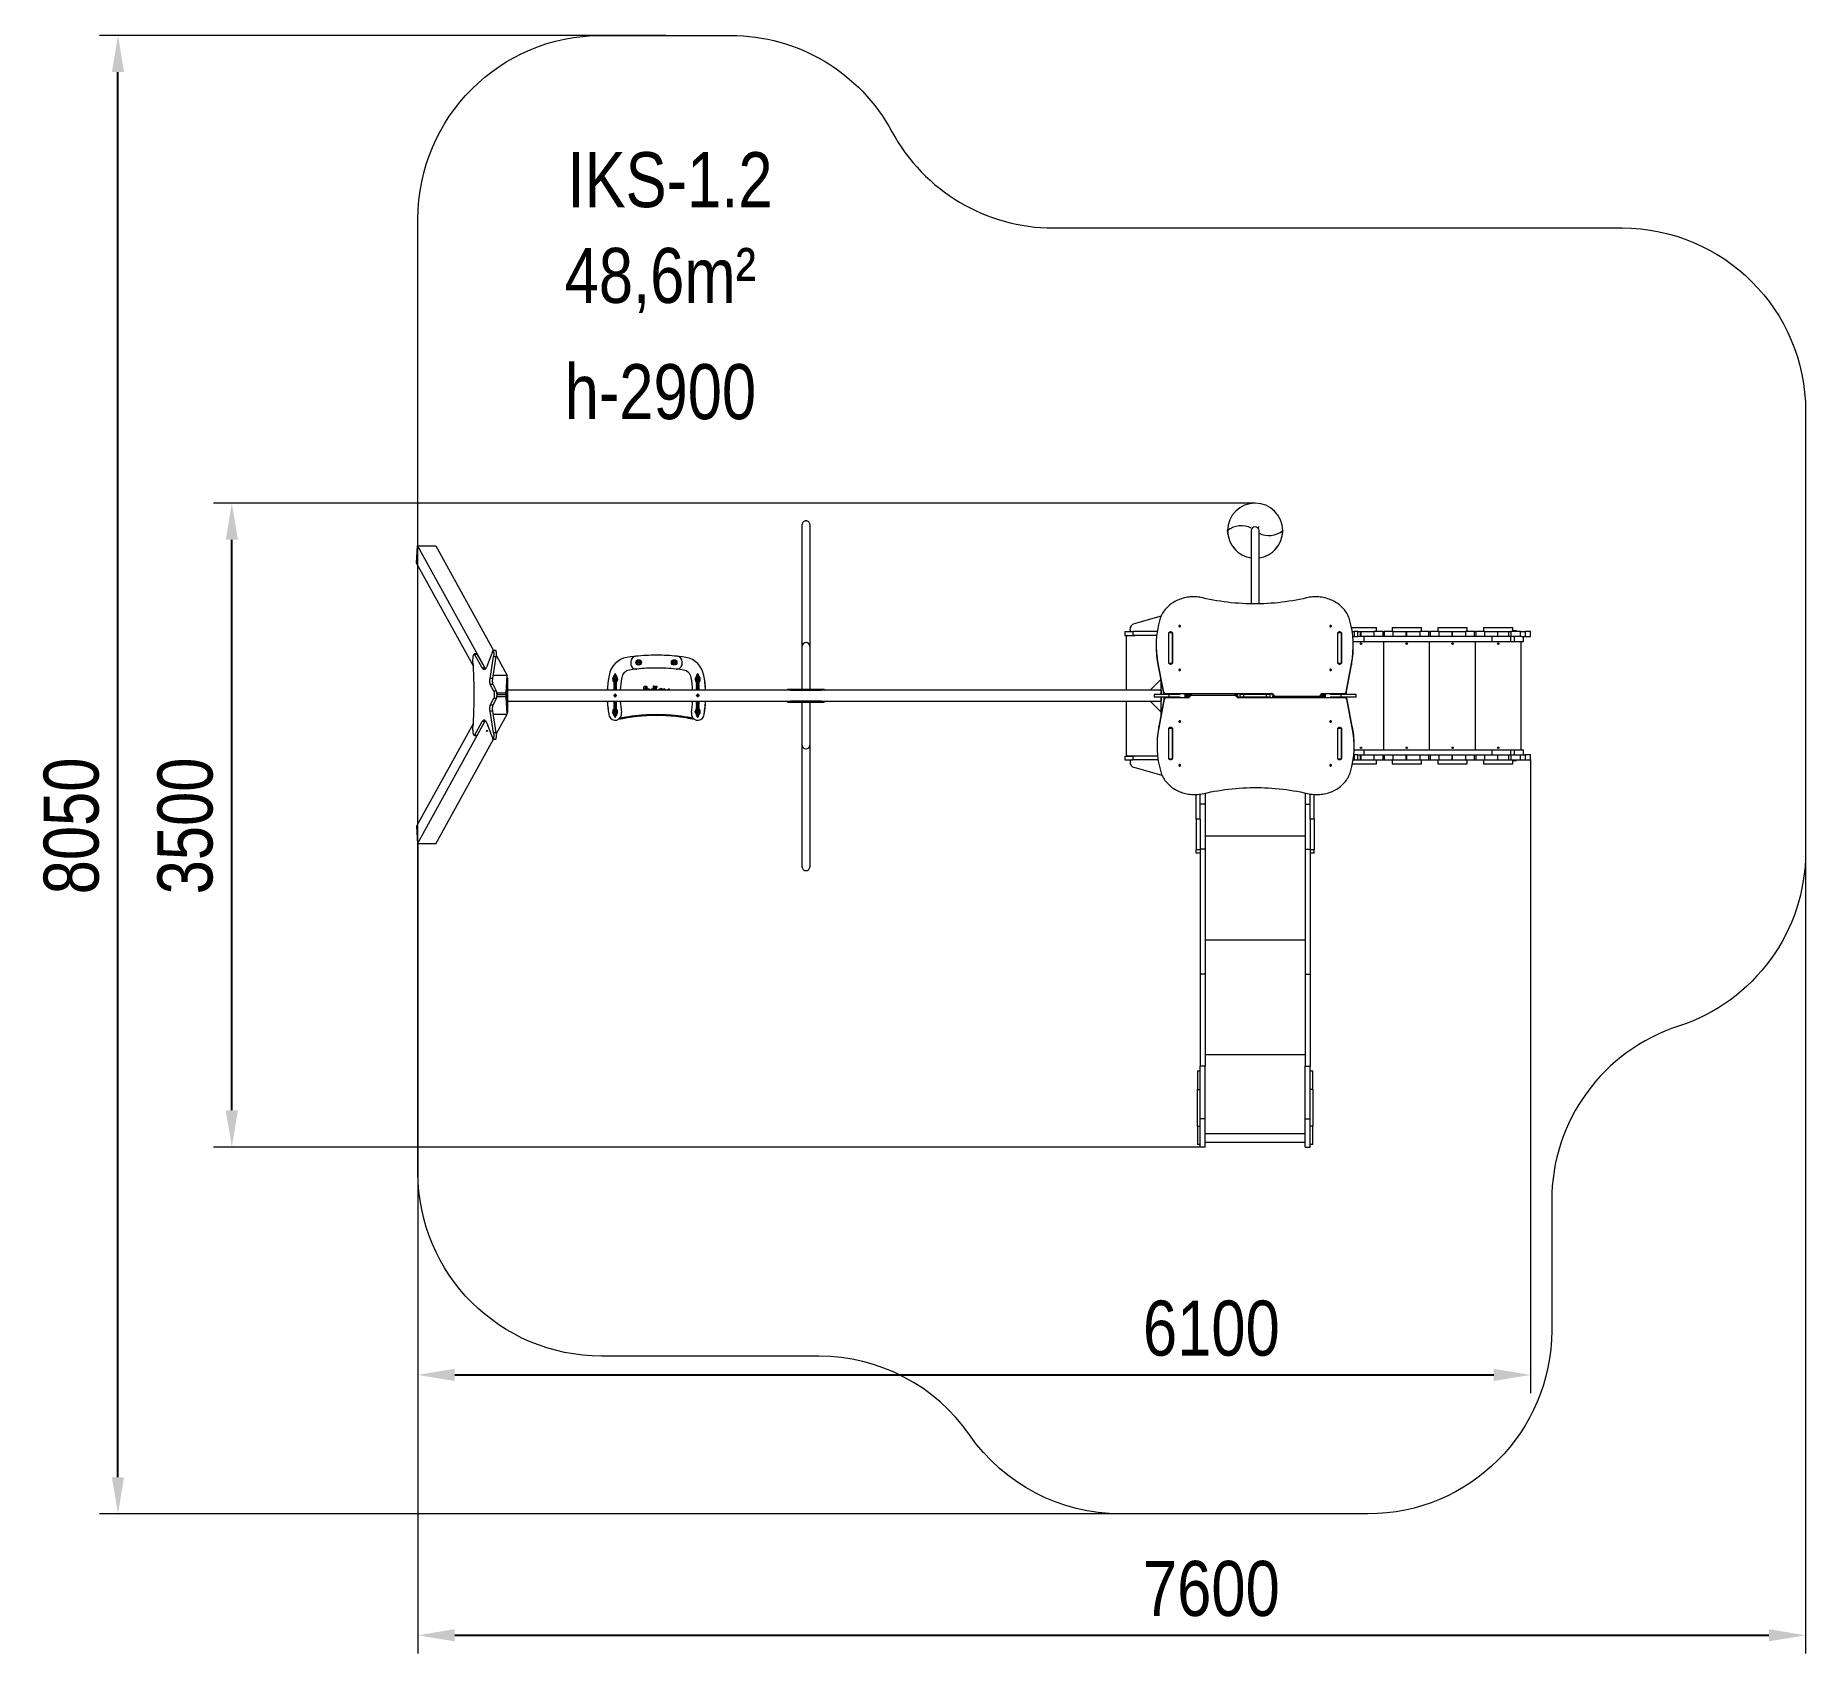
# Model space of a CAD drawing. Header units: millimetres. Extents: x 7072 to 16720, y -5282 to 3540.
import ezdxf

# ---------------------------------------------------------------- set-up
doc = ezdxf.new("R2010")
doc.units = ezdxf.units.MM
for name, color, linetype in [('DIKOM_ЗОНА', 80, 'Continuous'), ('DIKOM_ОБЪЕКТ', 7, 'Continuous'), ('DIKOM_РАЗМЕР_ЗОНА', 7, 'Continuous'), ('DIKOM_РАЗМЕР_ОБЪЕКТА', 7, 'Continuous')]:
    doc.layers.add(name, color=color, linetype=linetype)
doc.styles.add('style1', font='arial.ttf', dxfattribs={"width": 0.8})
doc.dimstyles.new('1-50', dxfattribs={"dimtxt": 300, "dimasz": 200, "dimexe": 100, "dimexo": 0, "dimgap": 100, "dimtad": 1, "dimtxsty": 'style1', "dimcen": 200, "dimclrd": 7, "dimclre": 7, "dimclrt": 7, "dimadec": 1, "dimazin": 2, "dimtfac": 1, "dimtmove": 0, "dimatfit": 2, "dimfxl": 0, "dimlwd": 25, "dimlwe": 18, "dimarcsym": 0})

msp = doc.modelspace()

# ---------------------------------------------------------------- texts
at = {"layer": 'DIKOM_РАЗМЕР_ОБЪЕКТА', "char_height": 300, "attachment_point": 1, "style": 'style1'}
for s, insert in [('IKS-1.2', (9971.831, 2903.571)), ('48,6m²', (9956.339, 2381.609))]:
    msp.add_mtext_dynamic_manual_height_columns(s, width=5405.47657, gutter_width=20, heights=[0], dxfattribs=dict(at, insert=insert))
at = {"layer": 'DIKOM_РАЗМЕР_ОБЪЕКТА', "insert": (9956.339, 1747.945), "char_height": 300, "width": 1212.84229, "attachment_point": 1, "style": 'style1'}
msp.add_mtext('h-2900', dxfattribs=at)

# ---------------------------------------------------------------- blocks, each defined once
blk = doc.blocks.new('*D12')
at = {"layer": 'Defpoints', "color": 0, "transparency": 16777216}
for p in [(8142.7, 990.2), (13719.8, 990.2), (13433.3, -2520.2)]:
    blk.add_point(p, dxfattribs=at)
at = {"layer": 'DIKOM_РАЗМЕР_ОБЪЕКТА', "color": 7, "lineweight": 18, "transparency": 16777216}
for p, q in [((13719.8, 990.2), (8042.7, 990.2)), ((13433.3, -2520.2), (8042.7, -2520.2))]:
    blk.add_line(p, q, dxfattribs=at)
at = {"layer": 'DIKOM_РАЗМЕР_ОБЪЕКТА', "color": 7, "lineweight": 25, "transparency": 16777216}
blk.add_line((8142.7, -2320.2), (8142.7, 790.2), dxfattribs=at)
at = {"layer": 'DIKOM_РАЗМЕР_ОБЪЕКТА', "color": 7, "transparency": 16777216}
for points in [[(8109.4, 790.2), (8176, 790.2), (8142.7, 990.2)], [(8109.4, -2320.2), (8176, -2320.2), (8142.7, -2520.2)]]:
    blk.add_solid(points, dxfattribs=at)
at = {"layer": 'DIKOM_РАЗМЕР_ОБЪЕКТА', "color": 7, "transparency": 16777216, "insert": (7889.4, -769.8), "char_height": 300, "attachment_point": 5, "rotation": 90, "style": 'style1'}
blk.add_mtext('3500', dxfattribs=at)
blk = doc.blocks.new('*D9')
at = {"layer": 'Defpoints', "color": 0, "transparency": 16777216}
for p in [(7522.1, 3540.2), (10508.7, 3540.2), (13173.7, -4520.2)]:
    blk.add_point(p, dxfattribs=at)
at = {"layer": 'DIKOM_РАЗМЕР_ЗОНА', "color": 7, "lineweight": 18, "transparency": 16777216}
for p, q in [((10508.7, 3540.2), (7422.1, 3540.2)), ((13173.7, -4520.2), (7422.1, -4520.2))]:
    blk.add_line(p, q, dxfattribs=at)
at = {"layer": 'DIKOM_РАЗМЕР_ЗОНА', "color": 7, "lineweight": 25, "transparency": 16777216}
blk.add_line((7522.1, -4320.2), (7522.1, 3340.2), dxfattribs=at)
at = {"layer": 'DIKOM_РАЗМЕР_ЗОНА', "color": 7, "transparency": 16777216}
for points in [[(7488.7, 3340.2), (7555.4, 3340.2), (7522.1, 3540.2)], [(7488.7, -4320.2), (7555.4, -4320.2), (7522.1, -4520.2)]]:
    blk.add_solid(points, dxfattribs=at)
at = {"layer": 'DIKOM_РАЗМЕР_ЗОНА', "color": 7, "transparency": 16777216, "insert": (7268.9, -769.8), "char_height": 300, "attachment_point": 5, "rotation": 90, "style": 'style1'}
blk.add_mtext('8050', dxfattribs=at)
blk = doc.blocks.new('*D10')
at = {"layer": 'Defpoints', "color": 0, "transparency": 16777216}
for p in [(15219.8, -409.8), (9157.1, -867), (15219.8, -3762.7)]:
    blk.add_point(p, dxfattribs=at)
at = {"layer": 'DIKOM_РАЗМЕР_ОБЪЕКТА', "color": 7, "lineweight": 18, "transparency": 16777216}
for p, q in [((15219.8, -409.8), (15219.8, -3862.7)), ((9157.1, -867), (9157.1, -3862.7))]:
    blk.add_line(p, q, dxfattribs=at)
at = {"layer": 'DIKOM_РАЗМЕР_ОБЪЕКТА', "color": 7, "lineweight": 25, "transparency": 16777216}
blk.add_line((9357.1, -3762.7), (15019.8, -3762.7), dxfattribs=at)
at = {"layer": 'DIKOM_РАЗМЕР_ОБЪЕКТА', "color": 7, "transparency": 16777216}
for points in [[(9357.1, -3729.4), (9357.1, -3796.1), (9157.1, -3762.7)], [(15019.8, -3729.4), (15019.8, -3796.1), (15219.8, -3762.7)]]:
    blk.add_solid(points, dxfattribs=at)
at = {"layer": 'DIKOM_РАЗМЕР_ОБЪЕКТА', "color": 7, "transparency": 16777216, "insert": (13481.1, -3509.6), "char_height": 300, "attachment_point": 5, "style": 'style1'}
blk.add_mtext('6100', dxfattribs=at)
blk = doc.blocks.new('*D11')
at = {"layer": 'Defpoints', "color": 0, "transparency": 16777216}
for p in [(16719.8, -909.8), (9157.1, -2051), (16719.8, -5182.1)]:
    blk.add_point(p, dxfattribs=at)
at = {"layer": 'DIKOM_РАЗМЕР_ЗОНА', "color": 7, "lineweight": 18, "transparency": 16777216}
for p, q in [((16719.8, -909.8), (16719.8, -5282.1)), ((9157.1, -2051), (9157.1, -5282.1))]:
    blk.add_line(p, q, dxfattribs=at)
at = {"layer": 'DIKOM_РАЗМЕР_ЗОНА', "color": 7, "lineweight": 25, "transparency": 16777216}
blk.add_line((9357.1, -5182.1), (16519.8, -5182.1), dxfattribs=at)
at = {"layer": 'DIKOM_РАЗМЕР_ЗОНА', "color": 7, "transparency": 16777216}
for points in [[(9357.1, -5148.8), (9357.1, -5215.4), (9157.1, -5182.1)], [(16519.8, -5148.8), (16519.8, -5215.4), (16719.8, -5182.1)]]:
    blk.add_solid(points, dxfattribs=at)
at = {"layer": 'DIKOM_РАЗМЕР_ЗОНА', "color": 7, "transparency": 16777216, "insert": (13481.1, -4928.9), "char_height": 300, "attachment_point": 5, "style": 'style1'}
blk.add_mtext('7600', dxfattribs=at)

# ---------------------------------------------------------------- dimensions: what is measured, and where the dimension line sits
at = {"layer": 'DIKOM_РАЗМЕР_ЗОНА', "color": 3}
dim = msp.add_linear_dim(base=(7522.067, 3540.21), p1=(13173.651, -4520.201), p2=(10508.747, 3540.21), angle=90, text='8050', dimstyle='1-50', dxfattribs=at)
dim.commit()
dim.dimension.update_dxf_attribs({"geometry": '*D9', "text_midpoint": (7522.067, -769.778), "dimtype": 160})
dim = msp.add_linear_dim(base=(16719.753, -5182.107), p1=(9157.113, -2051.047), p2=(16719.753, -909.778), text='7600', dimstyle='1-50', dxfattribs=at)
dim.commit()
dim.dimension.update_dxf_attribs({"geometry": '*D11', "text_midpoint": (13481.117, -5182.107), "dimtype": 160})
at = {"layer": 'DIKOM_РАЗМЕР_ОБЪЕКТА', "color": 3}
dim = msp.add_linear_dim(base=(8142.691, 990.222), p1=(13433.253, -2520.201), p2=(13719.753, 990.222), angle=90, text='3500', dimstyle='1-50', override={"dimdec": 0}, dxfattribs=at)
dim.commit()
dim.dimension.update_dxf_attribs({"geometry": '*D12', "text_midpoint": (8142.691, -769.778), "dimtype": 160})
dim = msp.add_linear_dim(base=(15219.753, -3762.727), p1=(9157.113, -867.042), p2=(15219.753, -409.778), text='6100', dimstyle='1-50', override={"dimdec": 0}, dxfattribs=at)
dim.commit()
dim.dimension.update_dxf_attribs({"geometry": '*D10', "text_midpoint": (13481.117, -3762.727), "dimtype": 160})

# ---------------------------------------------------------------- linework, layer by layer
at = {"layer": 'DIKOM_ЗОНА', "color": 3, "lineweight": 15}
for points in [[(12163.664, -4090.159, 0.24586718), (11341.991, -3660.118), (10157.113, -3660.118, -0.41421356), (9157.113, -2660.118), (9157.113, 2540.21, -0.41421356), (10157.113, 3540.21), (10860.381, 3540.21, -0.27563488), (11740.364, 3015.216)], [(11740.364, 3015.216, 0.27563488), (12620.346, 2490.222), (15719.753, 2490.222, -0.41421356), (16719.753, 1490.222), (16719.753, -909.778, -0.32519799), (16027.812, -1861.145)], [(16027.812, -1861.145, 0.32519799), (15335.872, -2812.512), (15335.872, -3520.201, -0.41421356), (14335.872, -4520.201), (12985.338, -4520.201, -0.24586718), (12163.664, -4090.159)]]:
    msp.add_lwpolyline(points, format="xyb", dxfattribs=at)
at = {"layer": 'DIKOM_ОБЪЕКТ', "color": 7, "linetype": 'Continuous', "lineweight": 15}
for p, q in [((11250.753, 210.149), (11250.753, 873.327)), ((11270.753, 894.033), (11272.753, 894.033)), ((11292.753, 873.327), (11292.753, 210.149)), ((13569.753, 840.006), (13569.753, 840.261)), ((13569.753, 832.606), (13569.799, 836.306)), ((13569.753, 832.606), (13569.929, 832.752)), ((13569.753, 832.606), (13569.753, 832.351)), ((13569.799, 828.651), (13569.753, 824.951)), ((13569.929, 825.097), (13569.753, 824.951)), ((13569.753, 824.951), (13569.753, 824.696)), ((13698.753, 840.222), (13698.753, 441.082)), ((13698.825, 861.566), (13698.853, 860.66)), ((13740.753, 441.161), (13740.753, 840.222)), ((13869.753, 832.606), (13869.562, 832.448)), ((13869.753, 824.951), (13869.562, 824.793)), ((13869.707, 836.306), (13869.753, 832.606)), ((13869.753, 824.951), (13869.707, 828.651)), ((13869.753, 840.261), (13869.753, 840.006)), ((13869.753, 832.351), (13869.753, 832.606)), ((13869.753, 824.696), (13869.753, 824.951)), ((9149.885, 662.588), (9155.107, 757.959)), ((9155.107, 757.959), (9522.066, 91.66)), ((9155.107, 757.959), (9253.588, 757.959)), ((9253.588, 757.959), (9567.804, 187.426)), ((9457.084, 104.796), (9149.885, 662.588)), ((13009.753, 290.222), (13009.753, 269.222)), ((13009.753, 290.222), (13052.437, 290.222)), ((13037.753, 296.222), (13037.753, 303.068)), ((13052.437, 290.222), (13052.437, 269.222)), ((13185.693, 290.222), (13052.437, 290.222)), ((13206.833, 373.165), (13059.664, 331.957)), ((13206.833, 373.165), (13059.664, 331.957)), ((14245.137, 311.222), (14381.532, 311.222)), ((14248.854, 290.222), (14260.035, 290.222)), ((14260.035, 290.222), (14260.035, 263.222)), ((14280.211, 290.222), (14260.035, 290.222)), ((14280.211, 263.222), (14280.211, 290.222)), ((14280.211, 290.222), (14293.753, 290.222)), ((14293.753, 263.222), (14293.753, 290.222)), ((14293.753, 290.222), (14296.753, 290.222)), ((14296.753, 263.222), (14296.753, 290.222)), ((14296.753, 290.222), (14366.753, 290.222)), ((14366.753, 290.222), (14366.753, 263.222)), ((14416.753, 290.222), (14366.753, 290.222)), ((14381.532, 290.222), (14381.532, 311.222)), ((14416.753, 263.222), (14416.753, 290.222)), ((14416.753, 290.222), (14422.753, 290.222)), ((14422.753, 290.222), (14422.753, 263.222)), ((14472.753, 290.222), (14422.753, 290.222)), ((14465.753, 311.222), (14465.753, 290.222)), ((14465.753, 311.222), (14625.753, 311.222)), ((14472.753, 263.222), (14472.753, 290.222)), ((14472.753, 290.222), (14542.753, 290.222)), ((14542.753, 263.222), (14542.753, 290.222)), ((14542.753, 290.222), (14546.753, 290.222)), ((14546.753, 263.222), (14546.753, 290.222)), ((14546.753, 290.222), (14616.753, 290.222)), ((14616.753, 290.222), (14616.753, 263.222)), ((14666.753, 290.222), (14616.753, 290.222)), ((14625.753, 290.222), (14625.753, 311.222)), ((14666.753, 263.222), (14666.753, 290.222)), ((14666.753, 290.222), (14672.753, 290.222)), ((14672.753, 290.222), (14672.753, 263.222)), ((14722.753, 290.222), (14672.753, 290.222)), ((14715.753, 311.222), (14715.753, 290.222)), ((14715.753, 311.222), (14875.753, 311.222)), ((14722.753, 263.222), (14722.753, 290.222)), ((14722.753, 290.222), (14792.753, 290.222)), ((14792.753, 263.222), (14792.753, 290.222)), ((14792.753, 290.222), (14795.753, 290.222)), ((14795.753, 263.222), (14795.753, 290.222)), ((14795.753, 290.222), (14865.753, 290.222)), ((14865.753, 290.222), (14865.753, 263.222)), ((14915.753, 290.222), (14865.753, 290.222)), ((14875.753, 290.222), (14875.753, 311.222)), ((14915.753, 263.222), (14915.753, 290.222)), ((14915.753, 290.222), (14921.753, 290.222)), ((14921.753, 290.222), (14921.753, 263.222)), ((14971.753, 290.222), (14921.753, 290.222)), ((14964.753, 311.222), (14964.753, 290.222)), ((14964.753, 311.222), (15124.753, 311.222)), ((14971.753, 263.222), (14971.753, 290.222)), ((14971.753, 290.222), (15042.803, 290.222)), ((15042.803, 263.222), (15042.803, 290.222)), ((15042.803, 290.222), (15101.714, 290.222)), ((15101.714, 263.222), (15101.714, 290.222)), ((15101.714, 290.222), (15112.502, 290.222)), ((15112.502, 290.222), (15112.502, 263.222)), ((15165.437, 290.222), (15112.502, 290.222)), ((15124.753, 290.222), (15124.753, 311.222)), ((15144.753, 293.222), (15124.753, 293.222)), ((15144.753, 290.222), (15144.753, 293.222)), ((15165.437, 263.222), (15165.437, 290.222)), ((15165.437, 290.222), (15190.624, 290.222)), ((15190.624, 290.222), (15190.624, 263.222)), ((15219.753, 290.222), (15190.624, 290.222)), ((15219.753, 263.222), (15219.753, 290.222)), ((11250.753, 44.009), (11250.753, 210.149)), ((11270.753, 229.467), (11272.753, 229.467)), ((11292.753, 210.149), (11292.753, 44.009)), ((13009.753, 269.222), (13052.437, 269.222)), ((13017.753, -29.778), (13017.753, 262.222)), ((13023.753, 268.222), (13061.753, 268.222)), ((13182.904, 269.222), (13052.437, 269.222)), ((13179.929, 215.406), (13179.929, 207.906)), ((13248.003, 279.797), (13248.003, 120.881)), ((13248.753, 284.627), (13248.753, 285.698)), ((13248.753, 284.627), (13269.753, 284.627)), ((13248.753, 118.235), (13248.753, 284.627)), ((13266.842, 285.739), (13251.664, 285.739)), ((13261.503, 287.591), (13257.003, 287.591)), ((13257.003, 287.591), (13257.003, 285.739)), ((13261.503, 287.591), (13261.503, 285.739)), ((13269.753, 284.627), (13269.753, 285.698)), ((13269.753, 118.235), (13269.753, 284.627)), ((13269.753, 274.351), (13270.185, 274.351)), ((13270.503, 120.881), (13270.503, 279.797)), ((14169.003, 279.797), (14169.003, 120.881)), ((14169.003, 263.222), (14169.753, 263.222)), ((14169.003, 236.222), (14169.753, 236.222)), ((14169.321, 274.351), (14169.753, 274.351)), ((14169.753, 284.627), (14169.753, 285.698)), ((14169.753, 284.627), (14190.753, 284.627)), ((14169.753, 118.235), (14169.753, 284.627)), ((14187.842, 285.739), (14172.664, 285.739)), ((14182.503, 287.591), (14178.003, 287.591)), ((14178.003, 287.591), (14178.003, 285.739)), ((14182.503, 287.591), (14182.503, 285.739)), ((14190.753, 284.627), (14190.753, 285.698)), ((14190.753, 118.235), (14190.753, 284.627)), ((14190.753, 263.222), (14191.503, 263.222)), ((14190.753, 236.222), (14191.503, 236.222)), ((14191.503, 120.881), (14191.503, 279.797)), ((14252.27, 263.222), (14260.035, 263.222)), ((14254.174, 236.222), (14312.298, 236.222)), ((14254.618, 207.906), (14254.618, 215.406)), ((14260.035, 263.222), (14279.417, 263.222)), ((14312.298, 263.222), (14279.417, 263.222)), ((14312.298, 263.222), (14312.298, 236.222)), ((15010.343, 263.222), (14312.298, 263.222)), ((14312.298, 236.222), (15010.343, 236.222)), ((14421.753, -355.778), (14421.753, 236.222)), ((14670.753, -355.778), (14670.753, 236.222)), ((14920.753, -355.778), (14920.753, 236.222)), ((15010.343, 263.222), (15010.343, 236.222)), ((15112.212, 263.222), (15010.343, 263.222)), ((15010.343, 236.222), (15112.212, 236.222)), ((15112.212, 263.222), (15112.212, 236.222)), ((15132.34, 263.222), (15112.212, 263.222)), ((15112.212, 236.222), (15132.34, 236.222)), ((15132.34, 263.222), (15132.34, 236.222)), ((15172.107, 263.222), (15132.34, 263.222)), ((15132.34, 236.222), (15180.998, 236.222)), ((15169.753, -355.778), (15169.753, 236.222)), ((15172.107, 263.222), (15190.624, 263.222)), ((15180.998, 263.222), (15180.998, 236.222)), ((15180.998, 236.222), (15181.646, 236.222)), ((15181.646, 236.222), (15181.646, 263.222)), ((15190.624, 263.222), (15219.753, 263.222)), ((9479.129, 167.76), (9464.356, 167.76)), ((9507.293, 91.66), (9465.789, 167.02)), ((9465.789, 167.02), (9480.561, 167.02)), ((9522.066, 91.66), (9480.561, 167.02)), ((9565.038, 185.665), (9531.989, 100.019)), ((9549.989, 34.379), (9569.023, 153.909)), ((9564.761, 34.379), (9583.795, 153.909)), ((9581.235, 187.426), (9566.463, 187.426)), ((9569.023, 153.909), (9583.795, 153.909)), ((9584.256, 157.554), (9642.774, 51.301)), ((10316.781, 125.143), (10316.781, 115.103)), ((10352.653, 123.357), (10353.868, 123.357)), ((10352.653, 119.857), (10352.653, 123.357)), ((10353.92, 119.857), (10352.653, 119.857)), ((10353.108, 120.266), (10353.108, 122.948)), ((10353.108, 122.948), (10353.86, 122.948)), ((10353.875, 120.266), (10353.108, 120.266)), ((10356.244, 123.357), (10356.699, 123.357)), ((10356.244, 119.857), (10356.244, 123.357)), ((10356.699, 119.857), (10356.244, 119.857)), ((10357.517, 123.357), (10357.888, 123.357)), ((10357.517, 119.857), (10357.517, 120.172)), ((10357.716, 119.857), (10357.517, 119.857)), ((10364.608, 123.357), (10365.316, 123.357)), ((10364.608, 119.857), (10364.608, 123.357)), ((10365.062, 119.857), (10364.608, 119.857)), ((10365.062, 122.832), (10365.062, 119.857)), ((10365.076, 122.832), (10365.062, 122.832)), ((10366.052, 119.857), (10365.076, 122.832)), ((10365.316, 123.357), (10366.143, 120.88)), ((10366.511, 119.857), (10366.052, 119.857)), ((10366.303, 120.363), (10366.312, 120.363)), ((10366.5, 120.923), (10367.341, 123.357)), ((10367.507, 122.784), (10366.511, 119.857)), ((10367.341, 123.357), (10367.971, 123.357)), ((10367.517, 122.784), (10367.507, 122.784)), ((10367.517, 119.857), (10367.517, 122.784)), ((10367.971, 119.857), (10367.517, 119.857)), ((10367.971, 123.357), (10367.971, 119.857)), ((10545.834, 123.357), (10547.049, 123.357)), ((10545.834, 119.857), (10545.834, 123.357)), ((10547.102, 119.857), (10545.834, 119.857)), ((10546.289, 120.266), (10546.289, 122.948)), ((10546.289, 122.948), (10547.042, 122.948)), ((10547.057, 120.266), (10546.289, 120.266)), ((10549.425, 123.357), (10549.88, 123.357)), ((10549.425, 119.857), (10549.425, 123.357)), ((10549.88, 119.857), (10549.425, 119.857)), ((10550.698, 123.357), (10551.016, 123.357)), ((10550.698, 119.857), (10550.698, 120.091)), ((10550.875, 119.857), (10550.698, 119.857)), ((10557.789, 123.357), (10558.497, 123.357)), ((10557.789, 119.857), (10557.789, 123.357)), ((10558.244, 119.857), (10557.789, 119.857)), ((10558.244, 122.832), (10558.244, 119.857)), ((10558.258, 122.832), (10558.244, 122.832)), ((10559.233, 119.857), (10558.258, 122.832)), ((10558.497, 123.357), (10559.325, 120.88)), ((10559.692, 119.857), (10559.233, 119.857)), ((10559.484, 120.363), (10559.494, 120.363)), ((10559.681, 120.923), (10560.522, 123.357)), ((10560.689, 122.784), (10559.692, 119.857)), ((10560.522, 123.357), (10561.152, 123.357)), ((10560.698, 122.784), (10560.689, 122.784)), ((10560.698, 119.857), (10560.698, 122.784)), ((10561.152, 119.857), (10560.698, 119.857)), ((10561.152, 123.357), (10561.152, 119.857)), ((10596.725, 115.103), (10596.725, 125.143)), ((13190.286, 115.292), (13219.58, -40.486)), ((13190.286, 115.292), (13190.286, 107.792)), ((13190.286, 107.792), (13219.58, -47.986)), ((13248.753, 118.235), (13269.753, 118.235)), ((13248.753, 114.981), (13248.753, 118.235)), ((13257.003, 113.087), (13261.503, 113.087)), ((13269.753, 114.981), (13269.753, 118.235)), ((14169.753, 118.235), (14190.753, 118.235)), ((14169.753, 114.981), (14169.753, 118.235)), ((14178.003, 113.087), (14182.503, 113.087)), ((14190.753, 114.981), (14190.753, 118.235)), ((14214.967, -40.484), (14244.26, 115.292)), ((14214.967, -47.984), (14244.26, 107.792)), ((14244.26, 115.292), (14244.26, 107.792)), ((9507.293, 91.66), (9522.066, 91.66)), ((9564.761, 34.379), (9549.989, 34.379)), ((9570.7, -35.589), (9551.437, 1.915)), ((9566.209, 1.915), (9551.437, 1.915)), ((9585.472, -35.589), (9566.209, 1.915)), ((9642.774, 51.301), (9567.456, 51.301)), ((9637.552, -44.071), (9642.774, 51.301)), ((9642.833, 30.222), (9641.729, 32.227)), ((9642.086, 38.732), (9646.772, 30.222)), ((9642.833, -149.778), (9642.833, 30.222)), ((9646.772, 30.222), (9642.833, 30.222)), ((9646.772, -149.778), (9646.772, 30.222)), ((10218.157, 35.094), (10218.324, 23.185)), ((10223.753, 12.315), (10223.753, 8.008)), ((10224.314, 24.007), (10224.156, 35.178)), ((10227.753, 55.197), (10227.753, 27.197)), ((10227.753, 8.555), (10227.753, 12.315)), ((10229.753, 25.495), (10229.753, 25.095)), ((10229.753, 25.095), (10229.753, 20.787)), ((10229.753, 20.787), (10229.753, 11.136)), ((10229.753, 11.136), (10229.753, 10.736)), ((10229.753, 10.736), (10229.753, 6.428)), ((10229.753, 6.428), (10229.753, -3.223)), ((10233.753, 25.095), (10233.753, 25.495)), ((10233.753, 20.787), (10233.753, 25.095)), ((10233.753, 11.136), (10233.753, 20.787)), ((10233.753, 10.736), (10233.753, 11.136)), ((10233.753, 6.428), (10233.753, 10.736)), ((10233.753, -3.223), (10233.753, 6.428)), ((10235.753, 27.197), (10235.753, 55.197)), ((10235.753, 12.315), (10235.753, 8.553)), ((10239.194, 34.924), (10237.18, 31.656)), ((10237.249, 26.752), (10237.18, 31.656)), ((10239.263, 30.02), (10237.249, 26.752)), ((10237.249, 26.752), (10238.298, 25.05)), ((10238.157, 35.122), (10238.183, 33.283)), ((10238.275, 26.715), (10238.313, 23.99)), ((10238.663, 40.633), (10238.753, 41.197)), ((10243.22, 34.93), (10239.194, 34.924)), ((10239.263, 30.02), (10239.194, 34.924)), ((10243.289, 30.026), (10239.263, 30.02)), ((10239.753, 8.008), (10239.753, 12.315)), ((10243.289, 30.026), (10243.22, 34.93)), ((10245.231, 31.667), (10243.22, 34.93)), ((10245.3, 26.763), (10243.289, 30.026)), ((10244.182, 33.369), (10244.156, 35.206)), ((10244.324, 23.297), (10244.274, 26.8)), ((10244.298, 25.136), (10245.3, 26.763)), ((10245.231, 31.667), (10245.3, 26.763)), ((10668.275, 32.196), (10668.206, 27.049)), ((10670.22, 30.287), (10668.206, 27.049)), ((10668.206, 27.049), (10669.21, 25.429)), ((10670.289, 35.434), (10668.275, 32.196)), ((10669.232, 27.08), (10669.183, 23.404)), ((10669.35, 35.904), (10669.323, 33.881)), ((10670.22, 30.287), (10670.289, 35.434)), ((10674.246, 30.278), (10670.22, 30.287)), ((10674.315, 35.425), (10670.289, 35.434)), ((10673.753, 12.116), (10673.753, 7.808)), ((10674.246, 30.278), (10674.315, 35.425)), ((10676.257, 27.032), (10674.246, 30.278)), ((10676.326, 32.179), (10674.315, 35.425)), ((10675.191, 24.007), (10675.231, 27)), ((10675.209, 25.347), (10676.257, 27.032)), ((10675.322, 33.799), (10675.35, 35.824)), ((10676.257, 27.032), (10676.326, 32.179)), ((10677.753, 35.485), (10677.286, 35.923)), ((10677.753, 55.197), (10677.753, 27.197)), ((10677.753, 8.355), (10677.753, 12.116)), ((10679.753, 25.296), (10679.753, 24.896)), ((10679.753, 24.896), (10679.753, 20.588)), ((10679.753, 20.588), (10679.753, 10.936)), ((10679.753, 10.936), (10679.753, 10.537)), ((10679.753, 10.537), (10679.753, 6.229)), ((10679.753, 6.229), (10679.753, -3.423)), ((10683.753, 24.896), (10683.753, 25.296)), ((10683.753, 20.588), (10683.753, 24.896)), ((10683.753, 10.936), (10683.753, 20.588)), ((10683.753, 10.537), (10683.753, 10.936)), ((10683.753, 6.229), (10683.753, 10.537)), ((10683.753, -3.423), (10683.753, 6.229)), ((10685.753, 27.197), (10685.753, 55.197)), ((10685.753, 35.485), (10686.456, 36.144)), ((10685.753, 12.116), (10685.753, 8.353)), ((10689.35, 35.861), (10689.191, 24.014)), ((10689.753, 7.808), (10689.753, 12.116)), ((10695.182, 23.281), (10695.349, 35.781)), ((11250.753, -24.778), (11250.753, 44.009)), ((11292.753, 44.009), (11292.753, -24.778)), ((13146.753, -29.778), (13205.171, 28.64)), ((13206.753, -52.272), (13206.753, 20.224)), ((9551.437, -110.985), (9570.7, -73.482)), ((9566.209, -110.985), (9585.472, -73.482)), ((9585.472, -35.589), (9570.7, -35.589)), ((9570.7, -73.482), (9585.472, -73.482)), ((9587.32, -44.071), (9637.552, -44.071)), ((9637.552, -64.999), (9587.32, -64.999)), ((9637.552, -54.556), (9587.833, -54.556)), ((9631.777, -44.071), (9637.552, -54.556)), ((9642.774, -160.371), (9637.552, -64.999)), ((13206.753, -29.778), (9646.772, -29.778)), ((9646.772, -89.778), (13206.753, -89.778)), ((10223.753, -2.044), (10223.753, -6.351)), ((10223.753, -16.403), (10223.753, -20.711)), ((10237.753, -56.803), (10225.753, -56.803)), ((10225.753, -60.803), (10237.753, -60.803)), ((10227.753, -5.805), (10227.753, -2.044)), ((10227.753, -20.164), (10227.753, -16.403)), ((10229.753, -3.223), (10229.753, -3.623)), ((10229.753, -3.623), (10229.753, -7.931)), ((10229.753, -7.931), (10229.753, -17.582)), ((10229.753, -17.582), (10229.753, -17.982)), ((10229.753, -17.982), (10229.753, -22.29)), ((10229.753, -22.29), (10229.753, -29.778)), ((10229.753, -52.803), (10229.753, -56.803)), ((10229.753, -60.803), (10229.753, -64.803)), ((10229.753, -89.778), (10229.753, -95.116)), ((10229.753, -95.116), (10229.753, -99.424)), ((10233.753, -3.623), (10233.753, -3.223)), ((10233.753, -7.931), (10233.753, -3.623)), ((10233.753, -17.582), (10233.753, -7.931)), ((10233.753, -17.982), (10233.753, -17.582)), ((10233.753, -22.29), (10233.753, -17.982)), ((10233.753, -29.778), (10233.753, -22.29)), ((10233.753, -56.803), (10233.753, -52.803)), ((10233.753, -64.803), (10233.753, -60.803)), ((10233.753, -95.116), (10233.753, -89.778)), ((10233.753, -99.424), (10233.753, -95.116)), ((10235.753, -2.044), (10235.753, -5.806)), ((10235.753, -16.403), (10235.753, -20.166)), ((10239.753, -6.351), (10239.753, -2.044)), ((10239.753, -20.711), (10239.753, -16.403)), ((10386.325, -29.778), (10390.529, -9.91)), ((10394.455, -14.831), (10391.332, -29.778)), ((10392.935, -7.992), (10401.408, -7.992)), ((10401.756, -29.778), (10399.566, -14.852)), ((10403.71, -9.931), (10406.695, -29.778)), ((10411.927, -29.778), (10411.927, -23.461)), ((10413.896, -21.492), (10414.879, -21.492)), ((10416.848, -23.461), (10416.848, -29.778)), ((10425.818, -29.778), (10430.109, -23.373)), ((10433.173, -21.736), (10434.117, -21.736)), ((10436.923, -25.656), (10436.923, -29.778)), ((10439.99, -29.778), (10439.99, -7.324)), ((10441.958, -5.356), (10442.943, -5.356)), ((10444.912, -7.324), (10444.912, -18.428)), ((10446.198, -18.907), (10455.391, -8.356)), ((10448.456, -23.818), (10446.198, -26.434)), ((10453.309, -29.778), (10450.593, -24.104)), ((10454.101, -20.041), (10458.763, -29.778)), ((10459.114, -11.571), (10454.54, -16.775)), ((10458.169, -8.154), (10458.913, -8.795)), ((10498.748, -29.778), (10498.748, -22.399)), ((10500.289, -21.654), (10510.5, -29.778)), ((10513.846, -29.778), (10524.715, -21.854)), ((10526.307, -22.66), (10526.307, -29.778)), ((10673.753, -2.243), (10673.753, -6.551)), ((10673.753, -16.602), (10673.753, -20.91)), ((10687.753, -56.803), (10675.753, -56.803)), ((10675.753, -60.803), (10687.753, -60.803)), ((10677.753, -6.004), (10677.753, -2.243)), ((10677.753, -20.363), (10677.753, -16.602)), ((10679.753, -3.423), (10679.753, -3.823)), ((10679.753, -3.823), (10679.753, -8.13)), ((10679.753, -8.13), (10679.753, -17.782)), ((10679.753, -17.782), (10679.753, -18.182)), ((10679.753, -18.182), (10679.753, -22.49)), ((10679.753, -22.49), (10679.753, -29.778)), ((10679.753, -52.803), (10679.753, -56.803)), ((10679.753, -60.803), (10679.753, -64.803)), ((10679.753, -89.778), (10679.753, -95.316)), ((10679.753, -95.316), (10679.753, -99.624)), ((10683.753, -3.823), (10683.753, -3.423)), ((10683.753, -8.13), (10683.753, -3.823)), ((10683.753, -17.782), (10683.753, -8.13)), ((10683.753, -18.182), (10683.753, -17.782)), ((10683.753, -22.49), (10683.753, -18.182)), ((10683.753, -29.778), (10683.753, -22.49)), ((10683.753, -56.803), (10683.753, -52.803)), ((10683.753, -64.803), (10683.753, -60.803)), ((10683.753, -95.316), (10683.753, -89.778)), ((10683.753, -99.624), (10683.753, -95.316)), ((10685.753, -2.243), (10685.753, -6.006)), ((10685.753, -16.602), (10685.753, -20.365)), ((10689.753, -6.551), (10689.753, -2.243)), ((10689.753, -20.91), (10689.753, -16.602)), ((11171.753, -24.778), (11171.753, -29.778)), ((11171.753, -24.778), (11186.753, -24.778)), ((11171.753, -89.778), (11171.753, -94.778)), ((11171.753, -94.778), (11186.753, -94.778)), ((11186.753, -24.778), (11186.753, -29.778)), ((11186.753, -24.778), (11356.753, -24.778)), ((11186.753, -29.778), (11356.753, -29.778)), ((11186.753, -89.778), (11186.753, -94.778)), ((11356.753, -89.778), (11186.753, -89.778)), ((11186.753, -94.778), (11356.753, -94.778)), ((11250.753, -163.565), (11250.753, -94.778)), ((11292.753, -94.778), (11292.753, -163.565)), ((11356.753, -24.778), (11356.753, -29.778)), ((11356.753, -24.778), (11371.753, -24.778)), ((11356.753, -89.778), (11356.753, -94.778)), ((11356.753, -94.778), (11371.753, -94.778)), ((11371.753, -24.778), (11371.753, -29.778)), ((11371.753, -89.778), (11371.753, -94.778)), ((13017.753, -381.778), (13017.753, -89.778)), ((13206.753, -149.778), (13146.753, -89.778)), ((13169.481, -52.272), (13169.481, -67.272)), ((13250.656, -52.272), (13169.481, -52.272)), ((13250.656, -67.272), (13169.481, -67.272)), ((13224.539, -71.551), (13195.246, -227.327)), ((13224.539, -79.051), (13195.246, -234.827)), ((13206.753, -29.778), (13206.753, -52.272)), ((13206.753, -166.134), (13206.753, -67.272)), ((13206.753, -67.272), (13206.753, -89.778)), ((13219.58, -40.486), (13219.58, -47.986)), ((13224.539, -79.051), (13224.539, -71.551)), ((13229.45, -47.754), (13810.91, -47.752)), ((13229.45, -47.754), (13229.45, -52.272)), ((13234.409, -71.783), (13234.409, -67.272)), ((13353.634, -71.783), (13234.409, -71.783)), ((13250.656, -67.272), (13250.656, -52.272)), ((13311.04, -52.272), (13250.656, -52.272)), ((13310.986, -67.272), (13250.656, -67.272)), ((13353.634, -64.283), (13334.901, -64.283)), ((13334.937, -55.254), (13363.428, -55.254)), ((13352.454, -64.283), (13352.454, -55.254)), ((13353.634, -71.783), (13353.634, -64.283)), ((13362.521, -65.219), (13362.521, -57.719)), ((13372.396, -57.926), (13372.396, -50.529)), ((13609.834, -57.926), (13372.396, -57.926)), ((13609.834, -57.926), (13609.834, -50.529)), ((13618.801, -55.253), (13626.457, -55.253)), ((13619.709, -65.219), (13619.709, -57.719)), ((13620.223, -59.346), (13620.223, -55.253)), ((13628.596, -71.783), (13628.596, -64.701)), ((14210.057, -71.78), (13628.596, -71.783)), ((13637.313, -52.272), (13636.198, -52.272)), ((13637.313, -67.272), (13636.222, -67.272)), ((13637.313, -67.272), (13637.313, -52.272)), ((13657.357, -52.272), (13637.313, -52.272)), ((13657.357, -67.272), (13637.313, -67.272)), ((13657.357, -67.272), (13657.357, -52.272)), ((13782.149, -52.272), (13657.357, -52.272)), ((13782.149, -67.272), (13657.357, -67.272)), ((13782.149, -67.272), (13782.149, -52.272)), ((13802.193, -52.272), (13782.149, -52.272)), ((13802.193, -67.272), (13782.149, -67.272)), ((13802.193, -67.272), (13802.193, -52.272)), ((13803.31, -52.272), (13802.193, -52.272)), ((13803.283, -67.272), (13802.193, -67.272)), ((13810.91, -47.752), (13810.91, -54.831)), ((13820.705, -64.282), (13813.03, -64.282)), ((13819.283, -64.282), (13819.283, -60.189)), ((13819.797, -54.316), (13819.797, -61.816)), ((13829.672, -61.609), (14067.11, -61.609)), ((13829.672, -61.609), (13829.672, -69.003)), ((14067.11, -61.609), (14067.11, -69.002)), ((14104.613, -64.281), (14076.078, -64.281)), ((14076.985, -54.316), (14076.985, -61.816)), ((14085.872, -47.752), (14205.097, -47.752)), ((14085.872, -47.752), (14085.872, -55.252)), ((14085.872, -55.252), (14104.561, -55.252)), ((14087.053, -64.281), (14087.053, -55.252)), ((14188.85, -52.272), (14128.453, -52.272)), ((14188.85, -67.272), (14128.533, -67.272)), ((14188.85, -67.272), (14188.85, -52.272)), ((14270.025, -52.272), (14188.85, -52.272)), ((14270.025, -67.272), (14188.85, -67.272)), ((14205.097, -47.752), (14205.097, -52.272)), ((14210.057, -71.78), (14210.057, -67.272)), ((14214.967, -40.484), (14214.967, -47.984)), ((14219.927, -79.049), (14219.927, -71.549)), ((14249.22, -227.327), (14219.927, -71.549)), ((14249.22, -234.827), (14219.927, -79.049)), ((14270.025, -67.272), (14270.025, -52.272)), ((9569.023, -262.979), (9549.989, -143.449)), ((9564.761, -143.449), (9549.989, -143.449)), ((9566.209, -110.985), (9551.437, -110.985)), ((9583.795, -262.979), (9564.761, -143.449)), ((9567.456, -160.371), (9642.774, -160.371)), ((9584.256, -266.624), (9642.774, -160.371)), ((9642.252, -150.834), (9642.833, -149.778)), ((9642.608, -157.34), (9646.772, -149.778)), ((9646.772, -149.778), (9642.833, -149.778)), ((10218.324, -140.887), (10218.157, -153.387)), ((10223.753, -96.696), (10223.753, -101.004)), ((10223.753, -111.055), (10223.753, -115.363)), ((10223.753, -125.414), (10223.753, -129.722)), ((10224.156, -153.467), (10224.315, -141.62)), ((10227.05, -153.75), (10227.753, -153.09)), ((10227.753, -101.004), (10227.753, -97.241)), ((10227.753, -115.363), (10227.753, -111.6)), ((10227.753, -129.722), (10227.753, -125.959)), ((10227.753, -144.803), (10227.753, -172.803)), ((10229.753, -99.424), (10229.753, -99.824)), ((10229.753, -99.824), (10229.753, -109.476)), ((10229.753, -109.476), (10229.753, -113.783)), ((10229.753, -113.783), (10229.753, -114.183)), ((10229.753, -114.183), (10229.753, -123.835)), ((10229.753, -123.835), (10229.753, -128.142)), ((10229.753, -128.142), (10229.753, -128.542)), ((10229.753, -128.542), (10229.753, -138.194)), ((10229.753, -138.194), (10229.753, -142.502)), ((10229.753, -142.502), (10229.753, -142.902)), ((10233.753, -99.824), (10233.753, -99.424)), ((10233.753, -109.476), (10233.753, -99.824)), ((10233.753, -113.783), (10233.753, -109.476)), ((10233.753, -114.183), (10233.753, -113.783)), ((10233.753, -123.835), (10233.753, -114.183)), ((10233.753, -128.142), (10233.753, -123.835)), ((10233.753, -128.542), (10233.753, -128.142)), ((10233.753, -138.194), (10233.753, -128.542)), ((10233.753, -142.502), (10233.753, -138.194)), ((10233.753, -142.902), (10233.753, -142.502)), ((10235.753, -97.243), (10235.753, -101.004)), ((10235.753, -111.602), (10235.753, -115.363)), ((10235.753, -125.961), (10235.753, -129.722)), ((10235.753, -172.803), (10235.753, -144.803)), ((10236.22, -153.529), (10235.753, -153.09)), ((10237.249, -144.638), (10237.18, -149.785)), ((10237.18, -149.785), (10239.192, -153.031)), ((10238.297, -142.953), (10237.249, -144.638)), ((10237.249, -144.638), (10239.26, -147.884)), ((10238.184, -151.405), (10238.157, -153.429)), ((10238.315, -141.613), (10238.275, -144.606)), ((10239.26, -147.884), (10239.192, -153.031)), ((10239.192, -153.031), (10243.217, -153.04)), ((10239.26, -147.884), (10243.286, -147.893)), ((10239.753, -101.004), (10239.753, -96.696)), ((10239.753, -115.363), (10239.753, -111.055)), ((10239.753, -129.722), (10239.753, -125.414)), ((10243.286, -147.893), (10243.217, -153.04)), ((10243.217, -153.04), (10245.231, -149.802)), ((10243.286, -147.893), (10245.3, -144.655)), ((10244.156, -153.51), (10244.183, -151.487)), ((10244.274, -144.686), (10244.324, -141.01)), ((10245.3, -144.655), (10244.296, -143.035)), ((10245.231, -149.802), (10245.3, -144.655)), ((10669.209, -142.742), (10668.206, -144.369)), ((10668.206, -144.369), (10670.218, -147.632)), ((10668.275, -149.273), (10668.206, -144.369)), ((10668.275, -149.273), (10670.286, -152.536)), ((10669.183, -140.903), (10669.232, -144.406)), ((10669.324, -150.975), (10669.35, -152.812)), ((10670.218, -147.632), (10674.243, -147.626)), ((10670.218, -147.632), (10670.286, -152.536)), ((10670.286, -152.536), (10674.312, -152.53)), ((10673.753, -96.895), (10673.753, -101.203)), ((10673.753, -111.254), (10673.753, -115.562)), ((10673.753, -125.614), (10673.753, -129.921)), ((10674.243, -147.626), (10676.257, -144.358)), ((10674.243, -147.626), (10674.312, -152.53)), ((10674.312, -152.53), (10676.326, -149.262)), ((10675.231, -144.321), (10675.193, -141.596)), ((10676.257, -144.358), (10675.208, -142.656)), ((10675.35, -152.728), (10675.324, -150.889)), ((10676.257, -144.358), (10676.326, -149.262)), ((10677.753, -101.203), (10677.753, -97.44)), ((10677.753, -115.562), (10677.753, -111.8)), ((10677.753, -129.921), (10677.753, -126.159)), ((10677.753, -144.803), (10677.753, -172.803)), ((10679.753, -99.624), (10679.753, -100.023)), ((10679.753, -100.023), (10679.753, -109.675)), ((10679.753, -109.675), (10679.753, -113.983)), ((10679.753, -113.983), (10679.753, -114.383)), ((10679.753, -114.383), (10679.753, -124.034)), ((10679.753, -124.034), (10679.753, -128.342)), ((10679.753, -128.342), (10679.753, -128.742)), ((10679.753, -128.742), (10679.753, -138.393)), ((10679.753, -138.393), (10679.753, -142.701)), ((10679.753, -142.701), (10679.753, -143.101)), ((10683.753, -100.023), (10683.753, -99.624)), ((10683.753, -109.675), (10683.753, -100.023)), ((10683.753, -113.983), (10683.753, -109.675)), ((10683.753, -114.383), (10683.753, -113.983)), ((10683.753, -124.034), (10683.753, -114.383)), ((10683.753, -128.342), (10683.753, -124.034)), ((10683.753, -128.742), (10683.753, -128.342)), ((10683.753, -138.393), (10683.753, -128.742)), ((10683.753, -142.701), (10683.753, -138.393)), ((10683.753, -143.101), (10683.753, -142.701)), ((10685.753, -97.442), (10685.753, -101.203)), ((10685.753, -111.801), (10685.753, -115.562)), ((10685.753, -126.161), (10685.753, -129.921)), ((10685.753, -172.803), (10685.753, -144.803)), ((10689.193, -141.613), (10689.35, -152.784)), ((10689.753, -101.203), (10689.753, -96.895)), ((10689.753, -115.562), (10689.753, -111.254)), ((10689.753, -129.921), (10689.753, -125.614)), ((10695.349, -152.7), (10695.182, -140.791)), ((11250.753, -329.704), (11250.753, -163.565)), ((11292.753, -163.565), (11292.753, -329.704)), ((9457.084, -213.867), (9149.885, -771.658)), ((9155.107, -867.03), (9522.066, -200.73)), ((9464.356, -276.831), (9479.129, -276.831)), ((9465.789, -276.091), (9507.293, -200.73)), ((9480.561, -276.091), (9465.789, -276.091)), ((9480.561, -276.091), (9522.066, -200.73)), ((9522.066, -200.73), (9507.293, -200.73)), ((9531.989, -209.089), (9565.038, -294.735)), ((9583.795, -262.979), (9569.023, -262.979)), ((13195.246, -234.827), (13195.246, -227.327)), ((13248.003, -240.416), (13248.003, -399.332)), ((13248.753, -237.427), (13248.753, -234.372)), ((13248.753, -237.427), (13269.753, -237.427)), ((13248.753, -404.158), (13248.753, -237.427)), ((13261.503, -232.622), (13257.003, -232.622)), ((13269.753, -237.427), (13269.753, -234.372)), ((13269.753, -404.158), (13269.753, -237.427)), ((13270.503, -399.332), (13270.503, -240.416)), ((14169.003, -240.416), (14169.003, -399.332)), ((14169.753, -237.427), (14169.753, -234.372)), ((14169.753, -237.427), (14190.753, -237.427)), ((14169.753, -404.158), (14169.753, -237.427)), ((14182.503, -232.622), (14178.003, -232.622)), ((14190.753, -237.427), (14190.753, -234.372)), ((14190.753, -404.158), (14190.753, -237.427)), ((14191.503, -399.332), (14191.503, -240.416)), ((14249.22, -234.827), (14249.22, -227.327)), ((9253.588, -867.03), (9567.804, -296.496)), ((9566.463, -296.496), (9581.235, -296.496)), ((11250.753, -992.883), (11250.753, -329.704)), ((11270.753, -349.023), (11272.753, -349.023)), ((11292.753, -329.704), (11292.753, -992.883)), ((13184.888, -327.441), (13184.888, -334.941)), ((14169.003, -355.778), (14169.753, -355.778)), ((14169.753, -382.778), (14169.003, -382.778)), ((14191.503, -355.778), (14190.753, -355.778)), ((14191.503, -382.778), (14190.753, -382.778)), ((14257.227, -382.778), (14260.035, -382.778)), ((14312.298, -355.778), (14259.132, -355.778)), ((14259.578, -334.941), (14259.578, -327.441)), ((14260.035, -382.778), (14260.035, -409.778)), ((14279.417, -382.778), (14260.035, -382.778)), ((14279.417, -382.778), (14312.298, -382.778)), ((14280.211, -409.778), (14280.211, -382.778)), ((14293.753, -409.778), (14293.753, -382.778)), ((14296.753, -409.778), (14296.753, -382.778)), ((14312.298, -355.778), (14312.298, -382.778)), ((15010.343, -355.778), (14312.298, -355.778)), ((14312.298, -382.778), (15010.343, -382.778)), ((14366.753, -382.778), (14366.753, -409.778)), ((14416.753, -409.778), (14416.753, -382.778)), ((14422.753, -382.778), (14422.753, -409.778)), ((14472.753, -409.778), (14472.753, -382.778)), ((14542.753, -409.778), (14542.753, -382.778)), ((14546.753, -409.778), (14546.753, -382.778)), ((14616.753, -382.778), (14616.753, -409.778)), ((14666.753, -409.778), (14666.753, -382.778)), ((14672.753, -382.778), (14672.753, -409.778)), ((14722.753, -409.778), (14722.753, -382.778)), ((14792.753, -409.778), (14792.753, -382.778)), ((14795.753, -409.778), (14795.753, -382.778)), ((14865.753, -382.778), (14865.753, -409.778)), ((14915.753, -409.778), (14915.753, -382.778)), ((14921.753, -382.778), (14921.753, -409.778)), ((14971.753, -409.778), (14971.753, -382.778)), ((15010.343, -355.778), (15010.343, -382.778)), ((15112.212, -355.778), (15010.343, -355.778)), ((15010.343, -382.778), (15112.212, -382.778)), ((15042.803, -409.778), (15042.803, -382.778)), ((15101.714, -409.778), (15101.714, -382.778)), ((15112.212, -355.778), (15112.212, -382.778)), ((15132.34, -355.778), (15112.212, -355.778)), ((15112.212, -382.778), (15132.34, -382.778)), ((15112.502, -382.778), (15112.502, -409.778)), ((15132.34, -355.778), (15132.34, -382.778)), ((15180.998, -355.778), (15132.34, -355.778)), ((15132.34, -382.778), (15172.107, -382.778)), ((15165.437, -409.778), (15165.437, -382.778)), ((15172.107, -382.778), (15190.624, -382.778)), ((15180.998, -355.778), (15180.998, -382.778)), ((15181.646, -355.778), (15180.998, -355.778)), ((15181.646, -382.778), (15181.646, -355.778)), ((15190.624, -382.778), (15190.624, -409.778)), ((15219.753, -382.778), (15190.624, -382.778)), ((15219.753, -409.778), (15219.753, -382.778)), ((13009.753, -388.778), (13009.753, -409.778)), ((13009.753, -388.778), (13052.437, -388.778)), ((13009.753, -409.778), (13052.437, -409.778)), ((13023.753, -387.778), (13061.753, -387.778)), ((13037.753, -415.778), (13037.753, -422.624)), ((13052.437, -388.778), (13052.437, -409.778)), ((13187.866, -388.778), (13052.437, -388.778)), ((13190.655, -409.778), (13052.437, -409.778)), ((13212.511, -494.31), (13059.664, -451.513)), ((13248.753, -404.158), (13269.753, -404.158)), ((13248.753, -405.228), (13248.753, -404.158)), ((13251.664, -405.271), (13266.842, -405.271)), ((13257.003, -407.126), (13257.003, -405.271)), ((13257.003, -407.126), (13261.503, -407.126)), ((13261.503, -407.126), (13261.503, -405.271)), ((13270.186, -393.882), (13269.753, -393.882)), ((13269.753, -405.228), (13269.753, -404.158)), ((14169.753, -393.885), (14169.321, -393.885)), ((14169.753, -404.158), (14190.753, -404.158)), ((14169.753, -405.228), (14169.753, -404.158)), ((14172.664, -405.271), (14187.842, -405.271)), ((14178.003, -407.126), (14178.003, -405.271)), ((14178.003, -407.126), (14182.503, -407.126)), ((14182.503, -407.126), (14182.503, -405.271)), ((14190.753, -405.228), (14190.753, -404.158)), ((14250.092, -430.778), (14381.532, -430.778)), ((14253.81, -409.778), (14260.035, -409.778)), ((14260.035, -409.778), (14280.211, -409.778)), ((14280.211, -409.778), (14293.753, -409.778)), ((14293.753, -409.778), (14296.753, -409.778)), ((14296.753, -409.778), (14366.753, -409.778)), ((14366.753, -409.778), (14416.753, -409.778)), ((14381.532, -430.778), (14381.532, -409.778)), ((14416.753, -409.778), (14422.753, -409.778)), ((14422.753, -409.778), (14472.753, -409.778)), ((14465.753, -409.778), (14465.753, -430.778)), ((14465.753, -430.778), (14625.753, -430.778)), ((14472.753, -409.778), (14542.753, -409.778)), ((14542.753, -409.778), (14546.753, -409.778)), ((14546.753, -409.778), (14616.753, -409.778)), ((14616.753, -409.778), (14666.753, -409.778)), ((14625.753, -430.778), (14625.753, -409.778)), ((14666.753, -409.778), (14672.753, -409.778)), ((14672.753, -409.778), (14722.753, -409.778)), ((14715.753, -409.778), (14715.753, -430.778)), ((14715.753, -430.778), (14875.753, -430.778)), ((14722.753, -409.778), (14792.753, -409.778)), ((14792.753, -409.778), (14795.753, -409.778)), ((14795.753, -409.778), (14865.753, -409.778)), ((14865.753, -409.778), (14915.753, -409.778)), ((14875.753, -430.778), (14875.753, -409.778)), ((14915.753, -409.778), (14921.753, -409.778)), ((14921.753, -409.778), (14971.753, -409.778)), ((14964.753, -409.778), (14964.753, -430.778)), ((14964.753, -430.778), (15124.753, -430.778)), ((14971.753, -409.778), (15042.803, -409.778)), ((15042.803, -409.778), (15101.714, -409.778)), ((15101.714, -409.778), (15112.502, -409.778)), ((15112.502, -409.778), (15165.437, -409.778)), ((15124.753, -430.778), (15124.753, -409.778)), ((15124.753, -412.778), (15144.753, -412.778)), ((15144.753, -412.778), (15144.753, -409.778)), ((15165.437, -409.778), (15190.624, -409.778)), ((15190.624, -409.778), (15219.753, -409.778)), ((13398.753, -733.68), (13398.753, -598.582)), ((13419.753, -733.68), (13419.753, -596.644)), ((13446.753, -651.654), (13419.753, -651.654)), ((13446.753, -591.331), (13446.753, -651.654)), ((13446.753, -651.654), (13446.753, -895.587)), ((13992.753, -590.207), (13992.753, -651.654)), ((13992.753, -651.654), (14019.753, -651.654)), ((13992.753, -651.654), (13992.753, -895.587)), ((14019.753, -733.68), (14019.753, -595.901)), ((14040.753, -733.68), (14040.753, -598.294)), ((9149.885, -771.658), (9155.107, -867.03)), ((13419.753, -733.68), (13398.753, -733.68)), ((13398.753, -733.68), (13398.753, -899.823)), ((13419.753, -733.68), (13419.753, -897.085)), ((14040.753, -733.68), (14019.753, -733.68)), ((14019.753, -733.68), (14019.753, -897.085)), ((14040.753, -733.68), (14040.753, -899.823)), ((9253.588, -867.03), (9155.107, -867.03)), ((13446.753, -822.793), (13992.753, -822.793)), ((13419.753, -899.823), (13398.753, -899.823)), ((13398.753, -918.685), (13398.753, -899.823)), ((13419.753, -918.685), (13398.753, -918.685)), ((13446.753, -895.587), (13419.753, -895.587)), ((13419.753, -897.085), (13419.753, -1578.646)), ((13446.753, -895.587), (13446.753, -1578.646)), ((13992.753, -895.587), (14019.753, -895.587)), ((13992.753, -895.587), (13992.753, -1578.646)), ((14019.753, -897.085), (14019.753, -1578.646)), ((14040.753, -899.823), (14019.753, -899.823)), ((14040.753, -918.685), (14019.753, -918.685)), ((14040.753, -918.685), (14040.753, -899.823)), ((11270.753, -1013.588), (11272.753, -1013.588)), ((13446.753, -1391.201), (13992.753, -1391.201)), ((13446.753, -1578.646), (13419.753, -1578.646)), ((13419.753, -1578.646), (13419.753, -2078.914)), ((13446.753, -1578.646), (13446.753, -2078.914)), ((13992.753, -1578.646), (14019.753, -1578.646)), ((13992.753, -1578.646), (13992.753, -2078.914)), ((14019.753, -1578.646), (14019.753, -2078.914)), ((13446.753, -2016.536), (13992.753, -2016.536)), ((13404.753, -2105.647), (13419.753, -2105.647)), ((13404.753, -2105.647), (13404.753, -2207.393)), ((13446.753, -2078.914), (13419.753, -2078.914)), ((13419.753, -2365.785), (13419.753, -2078.914)), ((13446.753, -2365.785), (13446.753, -2078.914)), ((13992.753, -2078.914), (14019.753, -2078.914)), ((13992.753, -2365.785), (13992.753, -2078.914)), ((14019.753, -2365.785), (14019.753, -2078.914)), ((14019.753, -2105.647), (14034.753, -2105.647)), ((14034.753, -2207.393), (14034.753, -2105.647)), ((13404.753, -2207.393), (13419.753, -2207.393)), ((13404.753, -2407.362), (13404.753, -2207.393)), ((14034.753, -2207.393), (14019.753, -2207.393)), ((14034.753, -2207.393), (14034.753, -2407.362)), ((13404.753, -2407.362), (13419.753, -2407.362)), ((13404.753, -2407.362), (13404.753, -2505.617)), ((13446.753, -2365.785), (13419.753, -2365.785)), ((13419.753, -2520.201), (13419.753, -2365.785)), ((13446.753, -2520.201), (13446.753, -2365.785)), ((13992.753, -2365.785), (14019.753, -2365.785)), ((13992.753, -2520.201), (13992.753, -2365.785)), ((14019.753, -2520.201), (14019.753, -2365.785)), ((14034.753, -2407.362), (14019.753, -2407.362)), ((14034.753, -2505.617), (14034.753, -2407.362)), ((13419.753, -2505.617), (13404.753, -2505.617)), ((13446.753, -2446.073), (13992.753, -2446.073)), ((13992.753, -2495.201), (13446.753, -2495.201)), ((14034.753, -2505.617), (14019.753, -2505.617)), ((13446.753, -2520.201), (13419.753, -2520.201)), ((13992.753, -2520.201), (14019.753, -2520.201))]:
    msp.add_line(p, q, dxfattribs=at)
at = {"layer": 'DIKOM_ОБЪЕКТ', "color": 7, "linetype": 'Continuous', "lineweight": 15, "flags": 128}
for points in [[(13434.229, 473.511), (13426.114, 475.254), (13417.92, 476.687), (13409.66, 477.805), (13401.352, 478.608), (13393.01, 479.093), (13384.653, 479.261), (13376.294, 479.109), (13367.952, 478.64), (13359.641, 477.853), (13351.379, 476.75), (13343.181, 475.334), (13335.062, 473.607), (13327.039, 471.572), (13319.127, 469.233), (13311.342, 466.595), (13303.698, 463.663), (13296.21, 460.443), (13288.894, 456.941), (13281.762, 453.163), (13274.829, 449.117), (13268.108, 444.811), (13261.613, 440.253), (13255.355, 435.453), (13249.347, 430.418), (13243.601, 425.159), (13238.127, 419.687), (13232.937, 414.011), (13228.04, 408.144), (13223.446, 402.095), (13219.163, 395.877), (13215.201, 389.502), (13211.566, 382.982), (13208.265, 376.33), (13205.306, 369.559), (13202.694, 362.681), (13200.434, 355.711)], [(14000.318, 473.511), (13981.211, 469.181), (13962.016, 465.153), (13942.739, 461.43), (13923.386, 458.013), (13903.965, 454.903), (13884.481, 452.101), (13864.941, 449.608), (13845.352, 447.424), (13825.72, 445.552), (13806.052, 443.99), (13786.354, 442.74), (13766.633, 441.802), (13746.896, 441.177), (13727.149, 440.864), (13707.398, 440.864), (13687.651, 441.177), (13667.913, 441.802), (13648.192, 442.74), (13628.494, 443.99), (13608.826, 445.552), (13589.194, 447.424), (13569.605, 449.608), (13550.066, 452.101), (13530.582, 454.903), (13511.161, 458.013), (13491.808, 461.43), (13472.531, 465.153), (13453.336, 469.181), (13434.229, 473.511)], [(14234.113, 355.711), (14231.853, 362.681), (14229.24, 369.559), (14226.281, 376.33), (14222.981, 382.982), (14219.346, 389.502), (14215.384, 395.877), (14211.101, 402.095), (14206.507, 408.144), (14201.61, 414.011), (14196.419, 419.687), (14190.946, 425.159), (14185.2, 430.418), (14179.192, 435.453), (14172.934, 440.253), (14166.438, 444.811), (14159.718, 449.117), (14152.785, 453.163), (14145.653, 456.941), (14138.336, 460.443), (14130.849, 463.663), (14123.205, 466.595), (14115.419, 469.233), (14107.508, 471.572), (14099.485, 473.607), (14091.366, 475.334), (14083.168, 476.75), (14074.905, 477.853), (14066.595, 478.64), (14058.252, 479.109), (14049.894, 479.261), (14041.536, 479.093), (14033.195, 478.608), (14024.887, 477.805), (14016.627, 476.687), (14008.432, 475.254), (14000.318, 473.511)], [(13313.153, 319.851), (13312.975, 320.924), (13312.455, 321.911), (13311.634, 322.731), (13310.581, 323.317), (13309.379, 323.623), (13308.127, 323.623), (13306.925, 323.317), (13305.872, 322.731), (13305.052, 321.911), (13304.531, 320.924), (13304.353, 319.851), (13304.531, 318.777), (13305.052, 317.791), (13305.872, 316.971), (13306.925, 316.385), (13308.127, 316.079), (13309.379, 316.079), (13310.581, 316.385), (13311.634, 316.971), (13312.455, 317.791), (13312.975, 318.777), (13313.153, 319.851)], [(14135.153, 319.851), (14134.975, 320.924), (14134.455, 321.911), (14133.634, 322.731), (14132.581, 323.317), (14131.379, 323.623), (14130.127, 323.623), (14128.925, 323.317), (14127.872, 322.731), (14127.052, 321.911), (14126.531, 320.924), (14126.353, 319.851), (14126.531, 318.777), (14127.052, 317.791), (14127.872, 316.971), (14128.925, 316.385), (14130.127, 316.079), (14131.379, 316.079), (14132.581, 316.385), (14133.634, 316.971), (14134.455, 317.791), (14134.975, 318.777), (14135.153, 319.851)], [(9456.327, 117.822), (9456.304, 121.852), (9456.342, 125.879), (9456.44, 129.872), (9456.598, 133.8), (9456.814, 137.635), (9457.088, 141.346), (9457.416, 144.907), (9457.797, 148.29), (9458.228, 151.47), (9458.705, 154.422), (9459.225, 157.125), (9459.783, 159.557), (9460.376, 161.7), (9461, 163.539), (9461.648, 165.059), (9462.317, 166.249), (9463.002, 167.099), (9463.696, 167.604), (9464.396, 167.76), (9465.096, 167.565), (9465.789, 167.02)], [(9456.327, 117.822), (9457.101, 104.495), (9457.811, 91.054), (9458.459, 77.507), (9459.044, 63.865), (9459.564, 50.138), (9460.02, 36.335), (9460.412, 22.466), (9460.739, 8.542), (9461, -5.428), (9461.197, -19.433), (9461.328, -33.464), (9461.394, -47.51), (9461.394, -61.561), (9461.328, -75.606), (9461.197, -89.637), (9461, -103.642), (9460.739, -117.612), (9460.412, -131.536), (9460.02, -145.405), (9459.564, -159.208), (9459.044, -172.935), (9458.459, -186.577), (9457.811, -200.124), (9457.101, -213.566), (9456.327, -226.892)], [(9531.989, 100.019), (9530.619, 96.671), (9529.226, 93.664), (9527.812, 91.004), (9526.379, 88.695), (9524.931, 86.741), (9523.469, 85.146), (9521.997, 83.913), (9520.517, 83.045), (9519.032, 82.542), (9517.544, 82.406), (9516.057, 82.637), (9514.573, 83.235), (9513.095, 84.198), (9511.625, 85.525), (9510.166, 87.213), (9508.722, 89.259), (9507.293, 91.66)], [(9565.038, 185.665), (9565.483, 186.613), (9565.947, 187.204), (9566.42, 187.425), (9566.894, 187.272), (9567.36, 186.748), (9567.809, 185.864), (9568.233, 184.635), (9568.624, 183.084), (9568.975, 181.241), (9569.278, 179.14), (9569.529, 176.82), (9569.723, 174.325), (9569.856, 171.701), (9569.926, 168.997), (9569.931, 166.263), (9569.871, 163.551), (9569.747, 160.912), (9569.562, 158.394), (9569.319, 156.045), (9569.023, 153.909)], [(9583.795, 153.909), (9584.091, 156.045), (9584.334, 158.394), (9584.519, 160.912), (9584.643, 163.551), (9584.703, 166.263), (9584.698, 168.997), (9584.628, 171.701), (9584.495, 174.325), (9584.302, 176.82), (9584.05, 179.14), (9583.747, 181.241), (9583.396, 183.084), (9583.005, 184.635), (9582.581, 185.864), (9582.132, 186.748), (9581.666, 187.272), (9581.235, 187.426)], [(9551.437, 1.915), (9551.012, 2.927), (9550.614, 4.253), (9550.25, 5.87), (9549.927, 7.75), (9549.649, 9.86), (9549.422, 12.162), (9549.25, 14.617), (9549.135, 17.181), (9549.081, 19.81), (9549.087, 22.457), (9549.154, 25.076), (9549.28, 27.621), (9549.464, 30.048), (9549.702, 32.314), (9549.989, 34.379)], [(9566.209, 1.915), (9565.784, 2.927), (9565.386, 4.253), (9565.022, 5.87), (9564.699, 7.75), (9564.421, 9.86), (9564.194, 12.162), (9564.022, 14.617), (9563.908, 17.181), (9563.853, 19.81), (9563.859, 22.457), (9563.926, 25.076), (9564.053, 27.621), (9564.236, 30.048), (9564.474, 32.314), (9564.761, 34.379)], [(10238.179, 33.535), (10237.429, 32.964), (10235.74, 32.026)], [(10677.766, 32.026), (10676.077, 32.964), (10675.643, 33.28)], [(13313.153, 80.828), (13312.975, 81.901), (13312.455, 82.888), (13311.634, 83.708), (13310.581, 84.294), (13309.379, 84.6), (13308.127, 84.6), (13306.925, 84.294), (13305.872, 83.708), (13305.052, 82.888), (13304.531, 81.901), (13304.353, 80.828), (13304.531, 79.754), (13305.052, 78.768), (13305.872, 77.948), (13306.925, 77.362), (13308.127, 77.056), (13309.379, 77.056), (13310.581, 77.362), (13311.634, 77.948), (13312.455, 78.768), (13312.975, 79.754), (13313.153, 80.828)], [(14135.153, 80.828), (14134.975, 81.901), (14134.455, 82.888), (14133.634, 83.708), (14132.581, 84.294), (14131.379, 84.6), (14130.127, 84.6), (14128.925, 84.294), (14127.872, 83.708), (14127.052, 82.888), (14126.531, 81.901), (14126.353, 80.828), (14126.531, 79.754), (14127.052, 78.768), (14127.872, 77.948), (14128.925, 77.362), (14130.127, 77.056), (14131.379, 77.056), (14132.581, 77.362), (14133.634, 77.948), (14134.455, 78.768), (14134.975, 79.754), (14135.153, 80.828)], [(9570.7, -35.589), (9571.143, -36.653), (9571.557, -38.058), (9571.932, -39.778), (9572.263, -41.781), (9572.543, -44.026), (9572.766, -46.473), (9572.929, -49.073), (9573.028, -51.778), (9573.061, -54.535), (9573.028, -57.293), (9572.929, -59.997), (9572.766, -62.598), (9572.543, -65.044), (9572.263, -67.29), (9571.932, -69.292), (9571.557, -71.012), (9571.143, -72.418), (9570.7, -73.482)], [(9585.472, -73.482), (9585.915, -72.418), (9586.329, -71.012), (9586.704, -69.292), (9587.035, -67.29), (9587.315, -65.044), (9587.539, -62.598), (9587.701, -59.997), (9587.8, -57.293), (9587.833, -54.535), (9587.8, -51.778), (9587.701, -49.073), (9587.539, -46.473), (9587.315, -44.026), (9587.035, -41.781), (9586.704, -39.778), (9586.329, -38.058), (9585.915, -36.653), (9585.472, -35.589)], [(9637.552, -64.999), (9637.266, -59.778), (9637.552, -54.556)], [(9507.293, -200.73), (9508.722, -198.329), (9510.166, -196.283), (9511.625, -194.595), (9513.095, -193.268), (9514.573, -192.305), (9516.057, -191.708), (9517.544, -191.476), (9519.032, -191.612), (9520.517, -192.115), (9521.997, -192.984), (9523.469, -194.216), (9524.931, -195.811), (9526.379, -197.765), (9527.812, -200.074), (9529.226, -202.735), (9530.619, -205.741), (9531.989, -209.089)], [(9549.989, -143.449), (9549.702, -141.384), (9549.464, -139.118), (9549.28, -136.691), (9549.154, -134.146), (9549.087, -131.527), (9549.081, -128.88), (9549.135, -126.251), (9549.25, -123.687), (9549.422, -121.232), (9549.649, -118.93), (9549.927, -116.821), (9550.25, -114.941), (9550.614, -113.324), (9551.012, -111.997), (9551.437, -110.985)], [(9564.761, -143.449), (9564.474, -141.384), (9564.236, -139.118), (9564.053, -136.691), (9563.926, -134.146), (9563.859, -131.527), (9563.853, -128.88), (9563.908, -126.251), (9564.022, -123.687), (9564.194, -121.232), (9564.421, -118.93), (9564.699, -116.821), (9565.022, -114.941), (9565.386, -113.324), (9565.784, -111.997), (9566.209, -110.985)], [(10235.74, -149.632), (10237.429, -150.57), (10237.863, -150.886)], [(10675.327, -151.141), (10676.077, -150.57), (10677.766, -149.632)], [(9465.789, -276.091), (9465.096, -276.635), (9464.396, -276.83), (9463.696, -276.675), (9463.002, -276.17), (9462.317, -275.319), (9461.648, -274.129), (9461, -272.609), (9460.376, -270.771), (9459.783, -268.627), (9459.225, -266.195), (9458.705, -263.493), (9458.228, -260.54), (9457.797, -257.361), (9457.416, -253.978), (9457.088, -250.417), (9456.814, -246.705), (9456.598, -242.87), (9456.44, -238.942), (9456.342, -234.949), (9456.304, -230.922), (9456.327, -226.892)], [(9532.865, -252.647), (9531.647, -252.592), (9530.587, -252.432), (9529.773, -252.18), (9529.269, -251.856), (9529.118, -251.487), (9529.33, -251.101), (9529.889, -250.732), (9530.749, -250.408), (9531.841, -250.156), (9533.077, -249.996), (9534.356, -249.941), (9535.574, -249.996), (9536.633, -250.156), (9537.447, -250.408), (9537.951, -250.732), (9538.103, -251.101), (9537.891, -251.487), (9537.332, -251.856), (9536.471, -252.18), (9535.379, -252.432), (9534.144, -252.592), (9532.865, -252.647)], [(9569.023, -262.979), (9569.319, -265.116), (9569.562, -267.464), (9569.747, -269.982), (9569.871, -272.622), (9569.931, -275.333), (9569.926, -278.067), (9569.856, -280.771), (9569.723, -283.395), (9569.529, -285.891), (9569.278, -288.211), (9568.975, -290.312), (9568.624, -292.155), (9568.233, -293.705), (9567.809, -294.934), (9567.36, -295.819), (9566.894, -296.342), (9566.42, -296.495), (9565.947, -296.274), (9565.483, -295.684), (9565.038, -294.735)], [(9581.235, -296.496), (9581.666, -296.342), (9582.132, -295.819), (9582.581, -294.934), (9583.005, -293.705), (9583.396, -292.155), (9583.747, -290.312), (9584.05, -288.211), (9584.302, -285.891), (9584.495, -283.395), (9584.628, -280.771), (9584.698, -278.067), (9584.703, -275.333), (9584.643, -272.622), (9584.519, -269.982), (9584.334, -267.464), (9584.091, -265.116), (9583.795, -262.979)], [(13304.353, -200.363), (13304.531, -201.436), (13305.052, -202.423), (13305.872, -203.242), (13306.925, -203.829), (13308.127, -204.134), (13309.379, -204.134), (13310.581, -203.829), (13311.634, -203.242), (13312.455, -202.423), (13312.975, -201.436), (13313.153, -200.363), (13312.975, -199.289), (13312.455, -198.302), (13311.634, -197.483), (13310.581, -196.896), (13309.379, -196.591), (13308.127, -196.591), (13306.925, -196.896), (13305.872, -197.483), (13305.052, -198.302), (13304.531, -199.289), (13304.353, -200.363)], [(14126.353, -200.363), (14126.531, -201.436), (14127.052, -202.423), (14127.872, -203.242), (14128.925, -203.829), (14130.127, -204.134), (14131.379, -204.134), (14132.581, -203.829), (14133.634, -203.242), (14134.455, -202.423), (14134.975, -201.436), (14135.153, -200.363), (14134.975, -199.289), (14134.455, -198.302), (14133.634, -197.483), (14132.581, -196.896), (14131.379, -196.591), (14130.127, -196.591), (14128.925, -196.896), (14127.872, -197.483), (14127.052, -198.302), (14126.531, -199.289), (14126.353, -200.363)], [(13205.393, -475.246), (13207.654, -482.216), (13210.266, -489.093), (13213.225, -495.865), (13216.525, -502.517), (13220.16, -509.036), (13224.123, -515.411), (13228.405, -521.629), (13232.999, -527.678), (13237.896, -533.546), (13243.087, -539.222), (13248.56, -544.694), (13254.307, -549.953), (13260.314, -554.987), (13266.572, -559.788), (13273.068, -564.346), (13279.788, -568.652), (13286.721, -572.697), (13293.853, -576.475), (13301.17, -579.977), (13308.657, -583.198), (13316.301, -586.13), (13324.087, -588.767), (13331.999, -591.106), (13340.022, -593.141), (13348.14, -594.868), (13356.339, -596.285), (13364.601, -597.388), (13372.912, -598.174), (13381.254, -598.644), (13389.612, -598.795), (13397.97, -598.628), (13406.311, -598.142), (13414.62, -597.34), (13422.879, -596.221), (13431.074, -594.789), (13439.188, -593.046)], [(13304.353, -439.385), (13304.531, -440.459), (13305.052, -441.446), (13305.872, -442.265), (13306.925, -442.852), (13308.127, -443.157), (13309.379, -443.157), (13310.581, -442.852), (13311.634, -442.265), (13312.455, -441.446), (13312.975, -440.459), (13313.153, -439.385), (13312.975, -438.312), (13312.455, -437.325), (13311.634, -436.506), (13310.581, -435.919), (13309.379, -435.614), (13308.127, -435.614), (13306.925, -435.919), (13305.872, -436.506), (13305.052, -437.325), (13304.531, -438.312), (13304.353, -439.385)], [(14005.278, -593.046), (14013.392, -594.789), (14021.587, -596.221), (14029.846, -597.34), (14038.155, -598.142), (14046.496, -598.628), (14054.854, -598.795), (14063.212, -598.644), (14071.554, -598.174), (14079.865, -597.388), (14088.127, -596.285), (14096.326, -594.868), (14104.444, -593.141), (14112.467, -591.106), (14120.379, -588.767), (14128.164, -586.13), (14135.808, -583.198), (14143.296, -579.977), (14150.613, -576.475), (14157.744, -572.697), (14164.677, -568.652), (14171.398, -564.346), (14177.894, -559.788), (14184.151, -554.987), (14190.159, -549.953), (14195.905, -544.694), (14201.379, -539.222), (14206.569, -533.546), (14211.466, -527.678), (14216.061, -521.629), (14220.343, -515.411), (14224.306, -509.036), (14227.941, -502.517), (14231.241, -495.865), (14234.2, -489.093), (14236.812, -482.216), (14239.073, -475.246)], [(14126.353, -439.385), (14126.531, -440.459), (14127.052, -441.446), (14127.872, -442.265), (14128.925, -442.852), (14130.127, -443.157), (14131.379, -443.157), (14132.581, -442.852), (14133.634, -442.265), (14134.455, -441.446), (14134.975, -440.459), (14135.153, -439.385), (14134.975, -438.312), (14134.455, -437.325), (14133.634, -436.506), (14132.581, -435.919), (14131.379, -435.614), (14130.127, -435.614), (14128.925, -435.919), (14127.872, -436.506), (14127.052, -437.325), (14126.531, -438.312), (14126.353, -439.385)], [(13439.188, -593.046), (13458.295, -588.715), (13477.491, -584.687), (13496.768, -580.964), (13516.12, -577.547), (13535.541, -574.437), (13555.025, -571.635), (13574.565, -569.142), (13594.154, -566.959), (13613.786, -565.086), (13633.454, -563.524), (13653.152, -562.275), (13672.873, -561.337), (13692.61, -560.711), (13712.358, -560.399), (13732.108, -560.399), (13751.855, -560.711), (13771.593, -561.337), (13791.314, -562.275), (13811.012, -563.524), (13830.68, -565.086), (13850.312, -566.959), (13869.901, -569.142), (13889.44, -571.635), (13908.924, -574.437), (13928.346, -577.547), (13947.698, -580.964), (13966.975, -584.687), (13986.171, -588.715), (14005.278, -593.046)]]:
    msp.add_lwpolyline(points, dxfattribs=at)
at = {"layer": 'DIKOM_ОБЪЕКТ', "color": 7, "linetype": 'Continuous', "lineweight": 15}
for centre, radius in [((14296.753, 224.222), 4), ((14545.753, 224.222), 4), ((14795.753, 224.222), 4), ((15044.753, 224.222), 4), ((10360.162, 121.489), 15), ((10360.162, 121.489), 10.8), ((10360.162, 121.489), 10.5), ((10360.162, 121.489), 3), ((10360.162, 121.489), 2.9), ((10553.344, 121.489), 15), ((10553.344, 121.489), 10.8), ((10553.344, 121.489), 10.5), ((10553.344, 121.489), 3), ((10553.344, 121.489), 2.9), ((14296.753, -343.778), 4), ((14545.753, -343.778), 4), ((14795.753, -343.778), 4), ((15044.753, -343.778), 4)]:
    msp.add_circle(centre, radius, dxfattribs=at)
for centre, radius, start, end in [((13719.753, 840.222), 150, 0.0149101, 179.9850899), ((13644.754, 749.983), 117.368, 62.607281, 129.7187262), ((13719.721, 840.281), 149.968, 180.007681, 261.9628915), ((13719.72, 840.026), 149.967, 180.0076274, 261.9629907), ((13719.753, 840.222), 21, 0, 180), ((13719.721, 840.142), 20.968, 171.3880937, 182.9246459), ((13719.757, 861.722), 20.996, 350.1355064, 1.8908479), ((13794.753, 930.539), 117.368, 242.607223, 309.7188889), ((13719.785, 840.281), 149.968, 278.0371611, 359.9922663), ((13719.786, 840.026), 149.967, 278.037062, 359.9923199), ((13067.753, 303.068), 30, 105.6422465, 180.0000113), ((13067.753, 303.068), 30, 105.6422465, 180.0000113), ((13043.753, 296.222), 6, 180.0000113, 270), ((13043.753, 296.222), 6, 180.0000113, 270), ((13670.219, 215.46), 490.274, 163.3773651, 191.7890673), ((13308.753, 311.097), 5.064, 81.1282898, 98.8717102), ((14130.753, 311.099), 5.063, 81.1259626, 98.8740374), ((13764.327, 215.46), 490.275, 348.210952, 16.6226227), ((11270.45, 209.769), 19.701, 89.1181551, 178.8952626), ((11273.12, 209.835), 19.636, 0.9156757, 91.0702241), ((13023.753, 262.222), 6, 90, 180.0000113), ((13023.753, 262.222), 6, 90, 180.0000113), ((13061.753, 274.222), 6, 270, 303.5573098), ((13061.753, 274.222), 6, 270, 303.5573098), ((13669.864, 208.003), 489.936, 180.011327, 191.8024796), ((13254.963, 279.769), 6.96, 153.1549278, 179.770078), ((13254.963, 272.269), 6.96, 153.1552884, 179.7697485), ((13256.919, 277.775), 9.816, 89.5100078, 126.1927781), ((13261.587, 277.775), 9.816, 53.8071434, 90.4900707), ((13263.543, 279.769), 6.96, 0.2302571, 26.8449963), ((13263.543, 272.269), 6.96, 0.2305865, 26.8446356), ((14175.963, 279.769), 6.96, 153.1570505, 179.7697687), ((14175.964, 272.269), 6.961, 153.1574112, 179.7694392), ((14177.919, 277.775), 9.816, 89.5102389, 126.1925893), ((14182.587, 277.775), 9.816, 53.8072519, 90.4899199), ((14184.543, 279.769), 6.96, 0.2308869, 26.8443665), ((14184.543, 272.269), 6.96, 0.2312164, 26.8440058), ((13764.68, 208.003), 489.938, 348.1975647, 359.9886625), ((9479.054, 165.859), 1.903, 37.6116465, 87.7541185), ((10316.672, 30.564), 120, 99.9818964, 170.1055592), ((10456.858, -897.273), 1058.336, 90.5522806, 98.7493796), ((10346.781, 125.143), 30, 96.1510328, 180), ((10346.781, 115.103), 30, 180, 276.1955731), ((10456.967, -897.273), 1058.336, 90.0115955, 96.1510328), ((10456.539, -897.273), 1058.336, 83.8489672, 89.9884045), ((10456.648, -897.273), 1058.336, 81.2506204, 89.4477194), ((10566.725, 115.103), 30, 263.8044269, 0), ((10566.725, 125.143), 30, 0, 83.8489672), ((10596.834, 30.564), 120, 9.8944408, 80.0181036), ((13254.963, 120.909), 6.96, 180.2303116, 206.8446827), ((13256.919, 122.903), 9.816, 233.8071276, 270.4899549), ((13261.587, 122.903), 9.816, 269.5099665, 306.1929509), ((13263.543, 120.909), 6.96, 333.1553933, 359.7693533), ((14175.964, 120.909), 6.961, 180.2306209, 206.8425599), ((14177.919, 122.903), 9.816, 233.8073164, 270.4897238), ((14182.587, 122.903), 9.816, 269.5101174, 306.1928424), ((14184.543, 120.91), 6.96, 333.1560232, 359.7687235), ((9550.044, 106.593), 31.714, 208.0904806, 218.2047635), ((10746.595, -58.803), 558.861, 169.6717039, 177.0229347), ((10814.562, -58.816), 625.848, 169.8769772, 177.3406004), ((10221.158, 35.005), 3.003, 3.3087646, 178.3026015), ((10221.345, 23.05), 3.024, 24.0235074, 177.4693056), ((10231.753, 41.197), 10, 113.4973376, 187.0859715), ((10225.753, 12.223), 2.002, 2.6494201, 177.3505799), ((10225.765, 7.891), 2.015, 24.8892697, 176.8217475), ((10231.753, 41.197), 10, 222.2285988, 246.5026624), ((10231.753, 55.197), 4, 0, 180), ((10231.753, 27.197), 4, 180, 240), ((10231.753, 25.495), 2, 0, 180), ((10231.689, 25.026), 1.937, 88.0965614, 177.9518672), ((10231.753, 20.676), 2.003, 3.1798391, 176.8201609), ((10231.753, 11.136), 2, 0, 180), ((10231.689, 10.667), 1.937, 88.0961911, 177.9522375), ((10231.753, 6.317), 2.003, 3.1795344, 176.8204656), ((10231.818, 25.026), 1.937, 2.0381229, 91.9066345), ((10231.818, 10.667), 1.937, 2.037753, 91.9070044), ((10231.753, 27.197), 4, 300, 0), ((10231.753, 41.197), 10, 349.5042305, 66.5026624), ((10237.753, 12.204), 2.003, 3.1795344, 176.8204656), ((10237.741, 7.89), 2.016, 3.488272, 155.4148926), ((10241.157, 35.037), 3.002, 2.5133259, 178.3723333), ((10241.276, 26.627), 3.003, 3.3089723, 178.3023938), ((10241.307, 23.078), 3.024, 4.0146104, 156.465426), ((10838.361, -60.429), 579.564, 170.1059248, 176.9684059), ((10316.672, 30.564), 49.999, 98.5703186, 170.1052615), ((10456.764, -898.939), 990, 96.235831, 98.5708922), ((10456.862, -898.94), 990, 90.0063263, 96.1955731), ((10456.644, -898.94), 990, 83.8044269, 89.9936737), ((10456.742, -898.939), 990, 81.4291078, 83.764169), ((10596.834, 30.564), 49.999, 9.8947385, 81.4296814), ((10075.145, -60.429), 579.564, 3.0315941, 9.8940752), ((10672.056, 23.28), 2.876, 87.471583, 177.5559074), ((10672.106, 26.956), 2.877, 87.4740978, 177.5267972), ((10672.349, 35.721), 3.003, 1.9483311, 177.1620255), ((10681.753, 41.197), 10, 113.4973376, 186.4713079), ((10672.244, 23.173), 2.982, 20.8820697, 91.1727331), ((10672.331, 26.931), 2.901, 1.3663163, 91.9455095), ((10675.753, 12.024), 2.002, 2.6494201, 177.3505799), ((10675.765, 7.691), 2.015, 24.8892697, 176.8217475), ((10681.753, 55.197), 4, 0, 180), ((10681.753, 27.197), 4, 180, 240), ((10681.753, 25.296), 2, 0, 180), ((10681.689, 24.827), 1.937, 88.0863315, 177.962097), ((10681.753, 20.477), 2.003, 3.1795344, 176.8204656), ((10681.753, 10.936), 2, 0, 180), ((10681.689, 10.468), 1.937, 88.0863315, 177.962097), ((10681.753, 6.118), 2.003, 3.1795344, 176.8204656), ((10681.818, 24.827), 1.937, 2.037753, 91.9070044), ((10681.818, 10.468), 1.937, 2.037753, 91.9070044), ((10681.753, 27.197), 4, 300, 0), ((10681.753, 41.197), 10, 357.302099, 66.5026624), ((10681.753, 41.197), 10, 293.4973376, 319.2956139), ((10687.753, 12.023), 2.002, 2.6552968, 177.3447032), ((10687.741, 7.691), 2.016, 3.4943233, 155.4088413), ((10692.108, 23.14), 2.972, 88.5578928, 158.4222864), ((10692.223, 35.738), 2.876, 87.4593785, 177.5415165), ((10692.298, 23.229), 2.885, 1.033863, 92.2807037), ((10692.449, 35.712), 2.901, 1.3659438, 91.9458821), ((10098.944, -58.816), 625.848, 2.6593996, 10.1230228), ((10166.912, -58.803), 558.861, 2.9770653, 10.3282961), ((13308.753, 72.074), 5.064, 81.1282898, 98.8717102), ((14130.753, 72.076), 5.063, 81.1259626, 98.8740374), ((10746.595, -58.803), 558.861, 183.1772464, 190.3192275), ((10814.562, -58.816), 625.848, 182.8356549, 190.2764855), ((10225.753, -2.136), 2.002, 2.6491153, 177.3508847), ((10225.765, -6.469), 2.015, 24.8900212, 176.8218538), ((10225.753, -16.495), 2.002, 2.6494201, 177.3505799), ((10225.765, -20.828), 2.015, 24.8900562, 176.820961), ((10225.753, -58.803), 2, 90, 270), ((10225.753, -30.946), 2.062, 34.5007524, 145.4992476), ((10231.753, -3.223), 2, 0, 180), ((10231.689, -3.692), 1.937, 88.0947951, 177.9527209), ((10231.753, -8.042), 2.003, 3.1798391, 176.8201609), ((10231.753, -17.582), 2, 0, 180), ((10231.689, -18.052), 1.937, 88.0961911, 177.9522375), ((10231.753, -22.401), 2.003, 3.1795344, 176.8204656), ((10231.753, -52.803), 2, 0, 180), ((10231.753, -64.803), 2, 180, 0), ((10231.753, -95.005), 2.003, 183.1795344, 356.8204656), ((10231.818, -3.692), 1.937, 2.037269, 91.9084009), ((10231.818, -18.051), 1.937, 2.037753, 91.9070044), ((10237.753, -2.155), 2.003, 3.1795344, 176.8204656), ((10237.753, -16.514), 2.003, 3.1798391, 176.8201609), ((10237.74, -20.842), 2.018, 3.8808115, 157.904029), ((10237.741, -6.469), 2.016, 3.4890568, 155.4141078), ((10237.753, -30.946), 2.062, 34.4993306, 145.5006694), ((10237.753, -58.803), 2, 270, 90), ((10838.361, -60.429), 579.564, 182.9026737, 189.0706234), ((10481.197, -36.572), 15.341, 26.2889555, 153.7110445), ((10481.197, -36.572), 10.341, 41.0745716, 138.9254284), ((10075.145, -60.429), 579.564, 350.9293766, 357.0973263), ((10675.753, -2.336), 2.002, 2.6491153, 177.3508847), ((10675.765, -6.668), 2.015, 24.8900212, 176.8218538), ((10675.753, -16.695), 2.002, 2.6497251, 177.3502749), ((10675.765, -21.027), 2.015, 24.8900562, 176.820961), ((10675.753, -58.803), 2, 90, 270), ((10675.753, -31.16), 2.074, 41.7850814, 138.2149186), ((10681.753, -3.423), 2, 0, 180), ((10681.688, -3.891), 1.937, 88.0849353, 177.9625807), ((10681.753, -8.241), 2.003, 3.1798391, 176.8201609), ((10681.753, -17.782), 2, 0, 180), ((10681.689, -18.251), 1.937, 88.0863315, 177.962097), ((10681.753, -22.601), 2.003, 3.1795344, 176.8204656), ((10681.753, -52.803), 2, 0, 180), ((10681.753, -64.803), 2, 180, 0), ((10681.753, -95.205), 2.003, 183.1795344, 356.8204656), ((10681.818, -3.891), 1.937, 2.037269, 91.9084009), ((10681.818, -18.251), 1.937, 2.037753, 91.9070044), ((10687.753, -2.336), 2.002, 2.6549917, 177.3450083), ((10687.753, -16.695), 2.002, 2.6556017, 177.3443983), ((10687.739, -21.042), 2.018, 3.8872895, 157.8986505), ((10687.741, -6.668), 2.016, 3.4951081, 155.4080566), ((10687.753, -31.16), 2.074, 41.7850814, 138.2149186), ((10687.753, -58.803), 2, 270, 90), ((10098.944, -58.816), 625.848, 349.7235145, 357.1643451), ((10166.912, -58.803), 558.861, 349.6807725, 356.8227536), ((13228.958, -38.087), 9.68, 194.3503115, 272.9138211), ((13227.711, -46.357), 8.293, 191.3322015, 225.5023021), ((13232.669, -73.18), 8.292, 134.5603922, 168.6694621), ((13233.917, -81.45), 9.68, 87.0861252, 165.6497243), ((13354.079, -55.587), 8.707, 267.0711776, 345.8242953), ((13354.079, -63.087), 8.707, 267.0713018, 345.8241712), ((13371.901, -60.088), 9.675, 87.0711643, 165.8241438), ((13371.901, -67.588), 9.675, 87.0710525, 165.8242556), ((13610.329, -67.588), 9.675, 14.1756885, 92.9289724), ((13610.595, -59.919), 9.376, 13.5726873, 78.4221925), ((13627.834, -55.852), 8.337, 192.9387351, 262.733207), ((13628.151, -63.086), 8.707, 194.1763513, 272.9286597), ((13811.355, -56.448), 8.707, 14.1758407, 92.9291703), ((13811.673, -63.682), 8.335, 12.9357911, 82.6488912), ((13829.177, -51.947), 9.675, 194.1757408, 272.9291439), ((13829.177, -59.447), 9.675, 194.1756885, 272.9289724), ((14067.605, -51.947), 9.675, 267.0708663, 345.8246381), ((14068.033, -59.781), 9.18, 281.0943862, 347.1937634), ((14085.427, -56.448), 8.707, 87.0713336, 165.8238391), ((14085.427, -63.948), 8.707, 87.0714775, 165.8236951), ((14205.589, -38.085), 9.68, 267.0863926, 345.6495987), ((14210.549, -81.448), 9.68, 14.3505123, 92.9134965), ((14206.836, -46.355), 8.292, 314.4765364, 348.6694786), ((14211.797, -73.177), 8.291, 11.3291809, 45.4207438), ((10231.753, -158.803), 35, 199.4659542, 11.5448552), ((10221.058, -153.317), 2.902, 181.3777841, 271.9385896), ((10221.208, -140.835), 2.884, 181.0193733, 272.2906456), ((10221.282, -153.343), 2.877, 267.4760183, 357.5248767), ((10221.398, -140.746), 2.972, 268.5584995, 338.4216798), ((10231.753, -158.803), 10, 177.3174654, 246.5026624), ((10225.765, -96.578), 2.016, 183.4962775, 335.4068871), ((10225.753, -100.911), 2.002, 182.6532606, 357.3467394), ((10225.767, -110.924), 2.018, 183.8837486, 337.9030488), ((10225.753, -115.27), 2.002, 182.6535656, 357.3464344), ((10225.767, -125.283), 2.018, 183.8832269, 337.9027131), ((10225.753, -129.629), 2.002, 182.6532606, 357.3467394), ((10231.753, -158.803), 10, 113.4973376, 139.2956139), ((10231.753, -144.803), 4, 120, 180), ((10231.753, -172.803), 4, 180, 0), ((10231.689, -99.355), 1.937, 182.0477625, 271.9038089), ((10231.753, -99.824), 2, 180, 0), ((10231.753, -109.364), 2.003, 183.178925, 356.821075), ((10231.689, -113.714), 1.937, 182.0481875, 271.9042965), ((10231.753, -114.183), 2, 180, 0), ((10231.753, -123.724), 2.003, 183.1795344, 356.8204656), ((10231.689, -128.073), 1.937, 182.0477625, 271.9038089), ((10231.753, -128.542), 2, 180, 0), ((10231.753, -138.083), 2.003, 183.1798391, 356.8201609), ((10231.689, -142.432), 1.937, 182.0472791, 271.9052049), ((10231.753, -142.902), 2, 180, 0), ((10231.818, -99.355), 1.937, 268.0929956, 357.962247), ((10231.818, -113.714), 1.937, 268.0925076, 357.9618225), ((10231.818, -128.074), 1.937, 268.0929956, 357.962247), ((10231.818, -142.433), 1.937, 268.0915991, 357.962731), ((10231.753, -144.803), 4, 0, 60), ((10231.753, -158.803), 10, 293.4973376, 6.4713079), ((10237.753, -100.911), 2.002, 182.6488103, 357.3511897), ((10237.753, -115.27), 2.002, 182.6491153, 357.3508847), ((10237.753, -129.629), 2.002, 182.6488103, 357.3511897), ((10237.741, -96.579), 2.015, 204.8829153, 356.8281019), ((10237.741, -110.938), 2.015, 204.8818192, 356.829198), ((10237.741, -125.297), 2.015, 204.8829153, 356.8281019), ((10241.157, -153.327), 3.003, 181.9526605, 357.1576961), ((10241.175, -144.537), 2.901, 181.3663442, 271.946084), ((10241.262, -140.778), 2.982, 200.8820697, 271.1727331), ((10241.4, -144.562), 2.877, 267.4706466, 357.5250949), ((10241.45, -140.886), 2.876, 267.4718633, 357.5556271), ((10456.753, -1168.076), 1000, 77.8889461, 102.1110539), ((10681.753, -158.803), 35, 168.4551448, 340.5340458), ((10672.199, -140.684), 3.024, 184.015338, 336.4646984), ((10672.23, -144.233), 3.003, 183.3043859, 358.3070442), ((10672.349, -152.643), 3.002, 182.5135283, 358.3721309), ((10681.753, -158.803), 10, 169.512412, 246.5026624), ((10675.765, -96.778), 2.016, 183.4962775, 335.4068871), ((10675.753, -101.092), 2.003, 183.178925, 356.821075), ((10675.765, -111.137), 2.016, 183.4962775, 335.4068871), ((10675.753, -115.451), 2.003, 183.1795344, 356.8204656), ((10675.767, -125.482), 2.018, 183.8872895, 337.8986505), ((10675.753, -129.81), 2.003, 183.1798391, 356.8201609), ((10681.753, -144.803), 4, 120, 180), ((10681.753, -172.803), 4, 180, 0), ((10681.689, -99.555), 1.937, 182.0382729, 271.9132985), ((10681.753, -100.023), 2, 180, 0), ((10681.753, -109.564), 2.003, 183.1795344, 356.8204656), ((10681.689, -113.914), 1.937, 182.0373929, 271.9141786), ((10681.753, -114.383), 2, 180, 0), ((10681.753, -123.923), 2.003, 183.1795344, 356.8204656), ((10681.689, -128.273), 1.937, 182.037903, 271.9136685), ((10681.753, -128.742), 2, 180, 0), ((10681.753, -138.282), 2.003, 183.178925, 356.821075), ((10681.689, -142.632), 1.937, 182.0383276, 271.9141564), ((10681.753, -143.101), 2, 180, 0), ((10681.818, -99.555), 1.937, 268.0933655, 357.9618771), ((10681.818, -113.914), 1.937, 268.0924855, 357.9627572), ((10681.818, -128.273), 1.937, 268.0929956, 357.962247), ((10681.818, -142.632), 1.937, 268.0925076, 357.9618225), ((10681.753, -144.803), 4, 0, 60), ((10681.753, -158.803), 10, 42.2285988, 66.5026624), ((10681.753, -158.803), 10, 293.4973376, 7.0859715), ((10687.753, -101.11), 2.002, 182.6488103, 357.3511897), ((10687.753, -115.47), 2.002, 182.6491153, 357.3508847), ((10687.753, -129.829), 2.002, 182.6497251, 357.3502749), ((10687.741, -96.778), 2.015, 204.8888877, 356.8221295), ((10687.741, -111.137), 2.015, 204.8877913, 356.8232259), ((10687.741, -125.497), 2.015, 204.8888877, 356.8221295), ((10692.348, -152.611), 3.003, 183.304994, 358.3064361), ((10692.161, -140.656), 3.024, 204.0206478, 357.4721652), ((9479.053, -274.928), 1.904, 272.2680925, 322.3661426), ((9550.042, -215.662), 31.712, 141.7948653, 151.9098906), ((13674.826, -327.538), 489.938, 168.197543, 179.9886443), ((13675.178, -334.994), 490.273, 168.2109318, 196.6226457), ((13254.963, -240.444), 6.96, 153.1554324, 179.769698), ((13256.924, -242.466), 9.844, 89.5403903, 124.6922646), ((13261.582, -242.466), 9.844, 55.3076371, 90.459708), ((13263.543, -240.444), 6.96, 0.230637, 26.8444916), ((13308.753, -191.618), 5.055, 261.1133287, 278.8866713), ((13308.753, -191.605), 5.065, 261.2452591, 278.7547409), ((14130.753, -191.619), 5.054, 261.1108523, 278.8891477), ((14130.753, -191.605), 5.065, 261.2454362, 278.7545638), ((14175.964, -240.444), 6.961, 153.1575552, 179.7693887), ((14177.924, -242.466), 9.844, 89.5400966, 124.6928118), ((14182.582, -242.466), 9.845, 55.308241, 90.4591887), ((14184.543, -240.444), 6.961, 0.2312668, 26.8438618), ((13769.289, -334.995), 490.272, 343.3773142, 11.7891083), ((13769.642, -327.538), 489.936, 0.0113516, 11.8024948), ((11270.386, -329.39), 19.636, 180.9162876, 271.0702727), ((11273.056, -329.325), 19.7, 269.1175591, 358.8965632), ((13023.753, -381.778), 6, 180.0000113, 270), ((13023.753, -381.778), 6, 180.0000113, 270), ((13043.753, -415.778), 6, 90, 179.9999887), ((13043.753, -415.778), 6, 90, 179.9999887), ((13067.753, -422.624), 30, 180.0000113, 254.3577535), ((13067.753, -422.624), 30, 180.0000113, 254.3577535), ((13061.753, -393.778), 6, 56.4428961, 90), ((13061.753, -393.778), 6, 56.4428961, 90), ((13254.963, -391.804), 6.96, 180.230302, 206.8445676), ((13254.963, -399.304), 6.96, 180.230302, 206.8445676), ((13256.919, -397.311), 9.815, 233.7667135, 270.4910586), ((13261.587, -397.311), 9.815, 269.5089505, 306.233235), ((13263.543, -391.804), 6.96, 333.1555084, 359.769363), ((13263.543, -399.304), 6.96, 333.1555084, 359.769363), ((13308.753, -430.627), 5.069, 261.1373927, 278.8626073), ((13308.753, -430.64), 5.053, 261.2197496, 278.7802504), ((14130.753, -430.628), 5.067, 261.1349228, 278.8650772), ((14175.964, -391.804), 6.961, 180.2306113, 206.8424448), ((14175.964, -399.304), 6.961, 180.2306113, 206.8424448), ((14177.919, -397.311), 9.815, 233.7663835, 270.4911768), ((14182.587, -397.311), 9.816, 269.5093622, 306.2327386), ((14184.543, -391.804), 6.961, 333.1561382, 359.7687332), ((14184.543, -399.304), 6.961, 333.1561382, 359.7687332)]:
    msp.add_arc(centre, radius, start, end, dxfattribs=at)
for centre, major_axis, start_param, end_param in [((11270.753, 873.327), (0, -20.706), 3.14159265, 4.71238898), ((11272.753, 873.327), (0, 20.706), 4.71238898, 6.28318531), ((11270.753, -992.883), (0, -20.706), 4.71238898, 6.28318531), ((11272.753, -992.883), (0, 20.706), 3.14159265, 4.71238898)]:
    msp.add_ellipse(centre, major_axis=major_axis, ratio=0.96592583, start_param=start_param, end_param=end_param, dxfattribs=at)
for points, knots in [([(13740.383, 858.132), (13740.544, 858.94), (13740.772, 860.079), (13740.709, 861.233), (13740.691, 861.567)], [0, 0, 0, 0, 0.71047669, 1, 1, 1, 1]), ([(10353.86, 122.948), (10354.022, 122.949), (10354.281, 122.951), (10354.619, 122.825), (10354.864, 122.608), (10355.065, 122.236), (10355.105, 121.884), (10355.107, 121.666), (10355.108, 121.636)], [0, 0, 0, 0, 0.2300976, 0.36741317, 0.50564535, 0.68984669, 0.9568884, 1, 1, 1, 1]), ([(10353.868, 123.357), (10354.107, 123.357), (10354.483, 123.357), (10354.951, 123.135), (10355.272, 122.799), (10355.525, 122.287), (10355.549, 121.861), (10355.562, 121.626)], [0, 0, 0, 0, 0.25542842, 0.40068785, 0.54587374, 0.7495036, 1, 1, 1, 1]), ([(10355.108, 121.636), (10355.098, 121.415), (10355.084, 121.082), (10354.91, 120.693), (10354.706, 120.452), (10354.39, 120.289), (10354.094, 120.269), (10353.912, 120.266), (10353.875, 120.266)], [0, 0, 0, 0, 0.30608448, 0.46165645, 0.58845464, 0.74376559, 0.94774681, 1, 1, 1, 1]), ([(10355.562, 121.626), (10355.538, 121.327), (10355.502, 120.877), (10355.229, 120.37), (10354.948, 120.092), (10354.51, 119.89), (10354.155, 119.87), (10353.92, 119.857)], [0, 0, 0, 0, 0.32150626, 0.48368876, 0.61481798, 0.74555457, 1, 1, 1, 1]), ([(10356.699, 123.357), (10356.699, 123.094), (10356.699, 121.928), (10356.699, 120.761), (10356.699, 119.857)], [0, 0, 0, 0, 0.22497011, 1, 1, 1, 1]), ([(10357.517, 122.857), (10357.517, 122.894), (10357.517, 123.06), (10357.517, 123.227), (10357.517, 123.357)], [0, 0, 0, 0, 0.2179244, 1, 1, 1, 1]), ([(10362.339, 123.402), (10362.535, 123.387), (10362.93, 123.357), (10363.43, 123.06), (10363.789, 122.636), (10363.988, 122.135), (10364.007, 121.777), (10364.017, 121.602)], [0, 0, 0, 0, 0.21203538, 0.42642283, 0.61172545, 0.80968336, 1, 1, 1, 1]), ([(10364.017, 121.602), (10363.996, 121.339), (10363.96, 120.889), (10363.62, 120.339), (10363.191, 119.991), (10362.825, 119.848), (10362.63, 119.834), (10362.613, 119.833)], [0, 0, 0, 0, 0.31593411, 0.53920822, 0.76253148, 0.9795705, 1, 1, 1, 1]), ([(10362.735, 122.913), (10362.777, 122.906), (10362.947, 122.879), (10363.19, 122.678), (10363.442, 122.352), (10363.549, 121.967), (10363.558, 121.707), (10363.562, 121.602)], [0, 0, 0, 0, 0.07621466, 0.30553783, 0.53448182, 0.81214082, 1, 1, 1, 1]), ([(10363.562, 121.602), (10363.543, 121.369), (10363.514, 121.007), (10363.25, 120.577), (10363.035, 120.431), (10362.927, 120.359)], [0, 0, 0, 0, 0.47145542, 0.73547234, 1, 1, 1, 1]), ([(10366.143, 120.88), (10366.159, 120.832), (10366.192, 120.735), (10366.248, 120.563), (10366.282, 120.438), (10366.303, 120.363)], [0, 0, 0, 0, 0.28354645, 0.56700229, 1, 1, 1, 1]), ([(10366.312, 120.363), (10366.343, 120.456), (10366.389, 120.597), (10366.452, 120.783), (10366.484, 120.876), (10366.5, 120.923)], [0, 0, 0, 0, 0.49995715, 0.74998218, 1, 1, 1, 1]), ([(10547.042, 122.948), (10547.204, 122.949), (10547.462, 122.951), (10547.8, 122.825), (10548.046, 122.608), (10548.247, 122.236), (10548.286, 121.884), (10548.289, 121.666), (10548.289, 121.636)], [0, 0, 0, 0, 0.2300976, 0.36741317, 0.50564535, 0.68984669, 0.9568884, 1, 1, 1, 1]), ([(10547.049, 123.357), (10547.288, 123.357), (10547.664, 123.357), (10548.133, 123.135), (10548.453, 122.799), (10548.706, 122.287), (10548.73, 121.861), (10548.744, 121.626)], [0, 0, 0, 0, 0.25542842, 0.40068785, 0.54587374, 0.7495036, 1, 1, 1, 1]), ([(10548.289, 121.636), (10548.28, 121.415), (10548.266, 121.082), (10548.092, 120.693), (10547.887, 120.452), (10547.571, 120.289), (10547.275, 120.269), (10547.094, 120.266), (10547.057, 120.266)], [0, 0, 0, 0, 0.30608448, 0.46165645, 0.58845464, 0.74376559, 0.94774681, 1, 1, 1, 1]), ([(10548.744, 121.626), (10548.72, 121.327), (10548.683, 120.877), (10548.411, 120.37), (10548.129, 120.092), (10547.692, 119.89), (10547.336, 119.87), (10547.102, 119.857)], [0, 0, 0, 0, 0.32150626, 0.48368876, 0.61481798, 0.74555457, 1, 1, 1, 1]), ([(10549.88, 123.357), (10549.88, 123.094), (10549.88, 121.928), (10549.88, 120.761), (10549.88, 119.857)], [0, 0, 0, 0, 0.22497011, 1, 1, 1, 1]), ([(10550.698, 122.779), (10550.698, 122.842), (10550.698, 123.034), (10550.698, 123.227), (10550.698, 123.357)], [0, 0, 0, 0, 0.32391346, 1, 1, 1, 1]), ([(10555.52, 123.402), (10555.716, 123.387), (10556.111, 123.357), (10556.611, 123.06), (10556.97, 122.636), (10557.169, 122.135), (10557.189, 121.777), (10557.198, 121.602)], [0, 0, 0, 0, 0.21203538, 0.42642283, 0.61172545, 0.80968336, 1, 1, 1, 1]), ([(10557.198, 121.602), (10557.177, 121.339), (10557.141, 120.889), (10556.801, 120.339), (10556.372, 119.991), (10555.999, 119.847), (10555.798, 119.833), (10555.774, 119.832)], [0, 0, 0, 0, 0.31335551, 0.53480729, 0.75630783, 0.97157542, 1, 1, 1, 1]), ([(10555.952, 122.906), (10555.982, 122.901), (10556.139, 122.874), (10556.371, 122.677), (10556.623, 122.352), (10556.73, 121.966), (10556.74, 121.707), (10556.743, 121.602)], [0, 0, 0, 0, 0.05537202, 0.28986923, 0.5239787, 0.8079023, 1, 1, 1, 1]), ([(10556.743, 121.602), (10556.724, 121.369), (10556.695, 121.007), (10556.431, 120.577), (10556.216, 120.431), (10556.108, 120.359)], [0, 0, 0, 0, 0.47145542, 0.73547234, 1, 1, 1, 1]), ([(10559.325, 120.88), (10559.341, 120.832), (10559.373, 120.735), (10559.429, 120.563), (10559.463, 120.438), (10559.484, 120.363)], [0, 0, 0, 0, 0.28354645, 0.56700229, 1, 1, 1, 1]), ([(10559.494, 120.363), (10559.524, 120.456), (10559.57, 120.597), (10559.633, 120.783), (10559.665, 120.876), (10559.681, 120.923)], [0, 0, 0, 0, 0.49995715, 0.74998218, 1, 1, 1, 1]), ([(10227.753, 41.459), (10227.551, 41.438), (10226.918, 41.371), (10225.878, 41.197), (10224.637, 40.932), (10223.434, 40.591), (10222.293, 40.173), (10221.23, 39.665), (10220.264, 39.049), (10219.43, 38.31), (10218.757, 37.435), (10218.322, 36.437), (10218.123, 35.623), (10218.174, 35.177), (10218.183, 35.095)], [0, 0, 0, 0, 0.04028818, 0.12616616, 0.21717389, 0.31108687, 0.40749322, 0.50634844, 0.60759202, 0.70734884, 0.80108392, 0.89050761, 0.97981163, 1, 1, 1, 1]), ([(10218.35, 23.187), (10218.363, 22.885), (10218.394, 22.163), (10218.83, 21.127), (10219.533, 20.144), (10220.457, 19.319), (10221.539, 18.649), (10222.721, 18.115), (10223.942, 17.696), (10225.296, 17.344), (10226.672, 17.083), (10227.983, 16.914), (10228.968, 16.819), (10229.543, 16.794), (10229.753, 16.785)], [0, 0, 0, 0, 0.06592258, 0.15783234, 0.2464559, 0.34564754, 0.45152334, 0.54604038, 0.63627736, 0.72414811, 0.82455637, 0.89989474, 0.96335551, 1, 1, 1, 1]), ([(10223.785, 8.005), (10223.776, 7.907), (10223.739, 7.482), (10224.003, 6.758), (10224.535, 5.966), (10225.259, 5.354), (10226.173, 4.841), (10227.212, 4.451), (10228.292, 4.185), (10229.124, 4.036), (10229.595, 3.985), (10229.753, 3.968)], [0, 0, 0, 0, 0.03788972, 0.16424198, 0.28729612, 0.42489903, 0.55765625, 0.71734536, 0.84804644, 0.94880976, 1, 1, 1, 1]), ([(10229.753, 16.358), (10229.708, 16.354), (10229.335, 16.317), (10228.657, 16.208), (10227.734, 16.01), (10226.854, 15.743), (10226.025, 15.402), (10225.268, 14.968), (10224.607, 14.42), (10224.097, 13.733), (10223.784, 13.003), (10223.784, 12.511), (10223.784, 12.31)], [0, 0, 0, 0, 0.01449819, 0.11978215, 0.22631507, 0.3388087, 0.45494231, 0.57498988, 0.69657997, 0.81176733, 0.92297532, 1, 1, 1, 1]), ([(10229.753, 1.999), (10229.708, 1.995), (10229.335, 1.958), (10228.657, 1.849), (10227.734, 1.65), (10226.854, 1.384), (10226.025, 1.042), (10225.268, 0.609), (10224.607, 0.061), (10224.097, -0.626), (10223.784, -1.356), (10223.784, -1.848), (10223.784, -2.049)], [0, 0, 0, 0, 0.01449822, 0.1197824, 0.22631554, 0.33880863, 0.45494529, 0.5749911, 0.69658145, 0.81176714, 0.92297766, 1, 1, 1, 1]), ([(10229.753, 22.789), (10229.742, 22.789), (10229.515, 22.796), (10228.956, 22.851), (10228.081, 22.944), (10227.128, 23.1), (10226.245, 23.292), (10225.467, 23.514), (10224.836, 23.744), (10224.371, 23.964), (10224.099, 24.126), (10223.996, 24.221), (10224.014, 24.2), (10224.017, 24.197)], [0, 0, 0, 0, 0.00374172, 0.07467388, 0.19024043, 0.30644385, 0.42649425, 0.54590512, 0.66237114, 0.77412799, 0.88039379, 0.9819342, 1, 1, 1, 1]), ([(10224.167, 34.401), (10224.279, 34.461), (10224.533, 34.597), (10225.175, 34.843), (10226.01, 35.086), (10226.903, 35.287), (10227.541, 35.381), (10227.82, 35.422)], [0, 0, 0, 0, 0.17143353, 0.38804414, 0.61043988, 0.82983797, 1, 1, 1, 1]), ([(10224.792, 40.952), (10224.778, 41.034), (10224.638, 41.841), (10225.047, 43.447), (10226.015, 45.494), (10227.189, 46.45), (10227.753, 46.91)], [0, 0, 0, 0, 0.03574707, 0.35365515, 0.68912405, 1, 1, 1, 1]), ([(10229.753, 8.001), (10229.624, 8.02), (10229.26, 8.072), (10228.732, 8.194), (10228.203, 8.352), (10227.806, 8.518), (10227.58, 8.64), (10227.499, 8.717), (10227.519, 8.695), (10227.52, 8.694)], [0, 0, 0, 0, 0.10304543, 0.28981829, 0.47779355, 0.65899918, 0.83067489, 0.99366302, 1, 1, 1, 1]), ([(10227.753, 11.77), (10227.858, 11.821), (10228.078, 11.926), (10228.627, 12.103), (10229.199, 12.241), (10229.612, 12.302), (10229.753, 12.323)], [0, 0, 0, 0, 0.25338128, 0.5304403, 0.83963865, 1, 1, 1, 1]), ([(10238.62, 24.182), (10238.621, 24.183), (10238.625, 24.186), (10238.411, 24.029), (10237.971, 23.806), (10237.309, 23.549), (10236.471, 23.304), (10235.494, 23.091), (10234.576, 22.943), (10233.973, 22.881), (10233.753, 22.858)], [0, 0, 0, 0, 0.07201845, 0.20020284, 0.33600996, 0.47858727, 0.62501937, 0.76945291, 0.91575387, 1, 1, 1, 1]), ([(10233.753, 16.834), (10233.859, 16.842), (10234.395, 16.882), (10235.347, 16.993), (10236.604, 17.192), (10237.843, 17.459), (10239.047, 17.799), (10240.187, 18.218), (10241.25, 18.726), (10242.216, 19.342), (10243.051, 20.082), (10243.724, 20.956), (10244.158, 21.954), (10244.357, 22.767), (10244.307, 23.212), (10244.298, 23.292)], [0, 0, 0, 0, 0.01958711, 0.09859865, 0.17927462, 0.26478368, 0.35302289, 0.4436044, 0.53648621, 0.63161341, 0.72534295, 0.81341351, 0.89743999, 0.98134496, 1, 1, 1, 1]), ([(10239.722, 12.321), (10239.73, 12.418), (10239.767, 12.842), (10239.503, 13.565), (10238.971, 14.357), (10238.247, 14.969), (10237.333, 15.482), (10236.295, 15.872), (10235.214, 16.139), (10234.382, 16.287), (10233.912, 16.338), (10233.753, 16.355)], [0, 0, 0, 0, 0.03754403, 0.16394768, 0.28704275, 0.42469313, 0.557479, 0.71724458, 0.84796849, 0.94876805, 1, 1, 1, 1]), ([(10233.753, 12.322), (10233.882, 12.303), (10234.246, 12.252), (10234.775, 12.129), (10235.299, 11.972), (10235.652, 11.828), (10235.763, 11.764), (10235.799, 11.744)], [0, 0, 0, 0, 0.13796442, 0.38784499, 0.63939523, 0.88193455, 1, 1, 1, 1]), ([(10235.968, 8.678), (10235.971, 8.681), (10235.979, 8.688), (10235.798, 8.564), (10235.433, 8.4), (10234.882, 8.22), (10234.307, 8.082), (10233.894, 8.021), (10233.753, 8)], [0, 0, 0, 0, 0.08982755, 0.27411117, 0.46860944, 0.66579682, 0.88581652, 1, 1, 1, 1]), ([(10233.753, 3.965), (10233.798, 3.969), (10234.171, 4.006), (10234.849, 4.115), (10235.772, 4.314), (10236.652, 4.58), (10237.481, 4.922), (10238.238, 5.355), (10238.899, 5.903), (10239.41, 6.59), (10239.722, 7.319), (10239.721, 7.81), (10239.721, 8.01)], [0, 0, 0, 0, 0.01452759, 0.11982574, 0.22639655, 0.33894907, 0.45510593, 0.57519352, 0.69684239, 0.81206817, 0.92330856, 1, 1, 1, 1]), ([(10239.722, -2.038), (10239.73, -1.941), (10239.767, -1.517), (10239.503, -0.795), (10238.971, -0.002), (10238.247, 0.61), (10237.333, 1.123), (10236.295, 1.513), (10235.214, 1.779), (10234.382, 1.928), (10233.912, 1.979), (10233.753, 1.996)], [0, 0, 0, 0, 0.03754161, 0.1639455, 0.28704081, 0.42469198, 0.55747927, 0.71724337, 0.84796899, 0.94876874, 1, 1, 1, 1]), ([(10238.753, 41.197), (10238.683, 41.932), (10238.539, 43.443), (10237.472, 45.495), (10236.311, 46.45), (10235.753, 46.91)], [0, 0, 0, 0, 0.3296882, 0.6776045, 1, 1, 1, 1]), ([(10244.13, 35.204), (10244.117, 35.506), (10244.087, 36.228), (10243.65, 37.265), (10242.947, 38.247), (10242.024, 39.072), (10240.941, 39.742), (10239.76, 40.276), (10238.537, 40.694), (10237.216, 41.044), (10236.253, 41.212), (10235.753, 41.3)], [0, 0, 0, 0, 0.08050972, 0.19276921, 0.30101042, 0.42215001, 0.55146242, 0.66690237, 0.7771272, 0.88444852, 1, 1, 1, 1]), ([(10235.753, 35.195), (10235.911, 35.162), (10236.369, 35.066), (10237.013, 34.876), (10237.638, 34.65), (10238.024, 34.472), (10238.142, 34.4), (10238.167, 34.384)], [0, 0, 0, 0, 0.14251037, 0.4130039, 0.67681519, 0.92995698, 1, 1, 1, 1]), ([(10669.189, 23.402), (10669.21, 23.028), (10669.252, 22.271), (10669.69, 21.199), (10670.365, 20.222), (10671.287, 19.367), (10672.379, 18.664), (10673.58, 18.099), (10674.827, 17.657), (10676.196, 17.288), (10677.575, 17.021), (10678.792, 16.851), (10679.484, 16.792), (10679.753, 16.769)], [0, 0, 0, 0, 0.08545004, 0.17292483, 0.26647681, 0.37018212, 0.48038367, 0.5810055, 0.67635211, 0.7686813, 0.87260408, 0.9503469, 1, 1, 1, 1]), ([(10677.753, 42.147), (10677.528, 42.112), (10676.86, 42.005), (10675.803, 41.757), (10674.588, 41.4), (10673.44, 40.958), (10672.371, 40.421), (10671.403, 39.774), (10670.573, 39.002), (10669.909, 38.097), (10669.498, 37.072), (10669.311, 36.307), (10669.355, 35.921), (10669.357, 35.904)], [0, 0, 0, 0, 0.05086243, 0.15121448, 0.25483679, 0.36125598, 0.47036888, 0.58192803, 0.69164703, 0.79557812, 0.89542728, 0.99546736, 1, 1, 1, 1]), ([(10673.785, 7.806), (10673.776, 7.708), (10673.739, 7.283), (10674.003, 6.559), (10674.535, 5.766), (10675.259, 5.155), (10676.173, 4.642), (10677.212, 4.252), (10678.292, 3.985), (10679.124, 3.836), (10679.595, 3.786), (10679.753, 3.769)], [0, 0, 0, 0, 0.03788967, 0.16424177, 0.28729575, 0.42489642, 0.55765348, 0.71734417, 0.84802378, 0.94880982, 1, 1, 1, 1]), ([(10679.753, 16.159), (10679.708, 16.154), (10679.335, 16.117), (10678.657, 16.009), (10677.734, 15.81), (10676.854, 15.544), (10676.025, 15.202), (10675.268, 14.769), (10674.607, 14.221), (10674.097, 13.534), (10673.784, 12.804), (10673.784, 12.312), (10673.785, 12.111)], [0, 0, 0, 0, 0.01449918, 0.11978265, 0.22631551, 0.33880908, 0.45494263, 0.57498812, 0.6965802, 0.8117675, 0.92297353, 1, 1, 1, 1]), ([(10679.753, 1.8), (10679.708, 1.795), (10679.335, 1.758), (10678.657, 1.65), (10677.734, 1.451), (10676.854, 1.185), (10676.025, 0.843), (10675.268, 0.409), (10674.607, -0.138), (10674.097, -0.825), (10673.784, -1.556), (10673.784, -2.047), (10673.785, -2.249)], [0, 0, 0, 0, 0.01449822, 0.1197824, 0.22631554, 0.33880863, 0.45494529, 0.5749911, 0.69658145, 0.81176714, 0.92297766, 1, 1, 1, 1]), ([(10674.792, 41.444), (10674.857, 42.095), (10674.998, 43.522), (10676.036, 45.495), (10677.195, 46.45), (10677.753, 46.91)], [0, 0, 0, 0, 0.30366693, 0.66508923, 1, 1, 1, 1]), ([(10679.753, 22.795), (10679.489, 22.824), (10678.89, 22.891), (10678.01, 23.045), (10677.131, 23.244), (10676.359, 23.476), (10675.733, 23.716), (10675.275, 23.945), (10675.006, 24.115), (10674.906, 24.213), (10674.923, 24.191), (10674.926, 24.188)], [0, 0, 0, 0, 0.10096022, 0.22920626, 0.36175961, 0.49369762, 0.62253882, 0.74643485, 0.86476883, 0.97864182, 1, 1, 1, 1]), ([(10675.341, 35.171), (10675.384, 35.2), (10675.524, 35.292), (10675.992, 35.516), (10676.725, 35.775), (10677.333, 35.96), (10677.715, 36.034), (10677.753, 36.041)], [0, 0, 0, 0, 0.12167158, 0.39517796, 0.67967202, 0.96775416, 1, 1, 1, 1]), ([(10679.753, 7.802), (10679.624, 7.82), (10679.26, 7.872), (10678.732, 7.995), (10678.203, 8.152), (10677.806, 8.319), (10677.581, 8.441), (10677.499, 8.518), (10677.519, 8.496), (10677.52, 8.495)], [0, 0, 0, 0, 0.10309571, 0.28981916, 0.47779156, 0.65902453, 0.83067873, 0.99366378, 1, 1, 1, 1]), ([(10677.753, 11.571), (10677.858, 11.621), (10678.078, 11.727), (10678.627, 11.904), (10679.198, 12.041), (10679.612, 12.103), (10679.753, 12.124)], [0, 0, 0, 0, 0.25337924, 0.53043603, 0.83956727, 1, 1, 1, 1]), ([(10689.447, 24.192), (10689.447, 24.192), (10689.471, 24.224), (10689.374, 24.115), (10689.079, 23.932), (10688.545, 23.671), (10687.813, 23.406), (10686.874, 23.149), (10685.847, 22.945), (10684.831, 22.81), (10684.161, 22.739), (10683.809, 22.723), (10683.753, 22.72)], [0, 0, 0, 0, 0.00242785, 0.11676528, 0.23541565, 0.36040797, 0.49042239, 0.62207518, 0.77096827, 0.88390875, 0.98133923, 1, 1, 1, 1]), ([(10683.753, 16.717), (10683.887, 16.721), (10684.287, 16.731), (10685.108, 16.806), (10686.22, 16.932), (10687.484, 17.145), (10688.731, 17.426), (10689.943, 17.785), (10691.092, 18.227), (10692.161, 18.764), (10693.129, 19.411), (10693.958, 20.183), (10694.622, 21.088), (10695.034, 22.113), (10695.222, 22.878), (10695.177, 23.264), (10695.175, 23.28)], [0, 0, 0, 0, 0.02315191, 0.06923209, 0.14507952, 0.22258344, 0.3047689, 0.38964587, 0.47681333, 0.5661866, 0.65756489, 0.7474352, 0.83256363, 0.91435083, 0.99629482, 1, 1, 1, 1]), ([(10689.722, 12.122), (10689.73, 12.219), (10689.767, 12.643), (10689.503, 13.365), (10688.971, 14.158), (10688.247, 14.77), (10687.333, 15.283), (10686.295, 15.672), (10685.214, 15.939), (10684.382, 16.088), (10683.912, 16.139), (10683.753, 16.156)], [0, 0, 0, 0, 0.03754517, 0.16394277, 0.28703908, 0.42469084, 0.55749453, 0.71724272, 0.84796795, 0.94879139, 1, 1, 1, 1]), ([(10683.753, 12.122), (10683.882, 12.104), (10684.246, 12.052), (10684.776, 11.93), (10685.297, 11.773), (10685.631, 11.639), (10685.73, 11.582), (10685.753, 11.569)], [0, 0, 0, 0, 0.14453283, 0.40631007, 0.66983648, 0.9239146, 1, 1, 1, 1]), ([(10685.968, 8.479), (10685.971, 8.481), (10685.979, 8.489), (10685.798, 8.364), (10685.433, 8.201), (10684.882, 8.021), (10684.307, 7.883), (10683.894, 7.821), (10683.753, 7.8)], [0, 0, 0, 0, 0.0898279, 0.27410526, 0.46861054, 0.66579867, 0.88581922, 1, 1, 1, 1]), ([(10683.753, 3.765), (10683.798, 3.77), (10684.171, 3.807), (10684.849, 3.916), (10685.772, 4.114), (10686.652, 4.38), (10687.482, 4.722), (10688.238, 5.156), (10688.899, 5.703), (10689.41, 6.39), (10689.722, 7.12), (10689.721, 7.611), (10689.721, 7.811)], [0, 0, 0, 0, 0.01450371, 0.11982613, 0.226398, 0.33893136, 0.45510774, 0.57519653, 0.69683245, 0.81205937, 0.9233078, 1, 1, 1, 1]), ([(10689.722, -2.238), (10689.73, -2.141), (10689.767, -1.717), (10689.503, -0.994), (10688.971, -0.201), (10688.247, 0.411), (10687.333, 0.924), (10686.295, 1.313), (10685.214, 1.58), (10684.382, 1.729), (10683.912, 1.78), (10683.753, 1.797)], [0, 0, 0, 0, 0.03754091, 0.16394062, 0.28703716, 0.42468971, 0.55749482, 0.71724153, 0.84796845, 0.94879208, 1, 1, 1, 1]), ([(10688.658, 41.794), (10688.602, 42.326), (10688.465, 43.633), (10687.467, 45.494), (10686.31, 46.45), (10685.753, 46.91)], [0, 0, 0, 0, 0.26312138, 0.6455883, 1, 1, 1, 1]), ([(10695.342, 35.786), (10695.322, 36.159), (10695.28, 36.915), (10694.842, 37.986), (10694.167, 38.963), (10693.245, 39.818), (10692.153, 40.521), (10690.952, 41.085), (10689.705, 41.529), (10688.335, 41.895), (10687.014, 42.159), (10686.108, 42.273), (10685.753, 42.318)], [0, 0, 0, 0, 0.09072371, 0.18383952, 0.28341796, 0.39381558, 0.51112705, 0.61823772, 0.71973299, 0.81801625, 0.9286404, 1, 1, 1, 1]), ([(10685.753, 36.264), (10686.006, 36.223), (10686.586, 36.13), (10687.399, 35.94), (10688.175, 35.709), (10688.792, 35.471), (10689.185, 35.279), (10689.307, 35.2), (10689.341, 35.178)], [0, 0, 0, 0, 0.15344878, 0.35259626, 0.55082041, 0.74439078, 0.93053155, 1, 1, 1, 1]), ([(10223.785, -6.354), (10223.776, -6.452), (10223.739, -6.877), (10224.003, -7.601), (10224.535, -8.394), (10225.259, -9.005), (10226.173, -9.518), (10227.212, -9.908), (10228.292, -10.175), (10229.124, -10.323), (10229.595, -10.374), (10229.753, -10.391)], [0, 0, 0, 0, 0.03788977, 0.16424408, 0.28729443, 0.42489907, 0.55765531, 0.71734465, 0.84804591, 0.94881047, 1, 1, 1, 1]), ([(10223.785, -20.713), (10223.776, -20.811), (10223.739, -21.236), (10224.003, -21.96), (10224.535, -22.753), (10225.259, -23.364), (10226.173, -23.877), (10227.212, -24.267), (10228.292, -24.534), (10229.124, -24.683), (10229.595, -24.733), (10229.753, -24.75)], [0, 0, 0, 0, 0.03788789, 0.16424204, 0.28729422, 0.42489867, 0.55765475, 0.71734567, 0.84804532, 0.94880975, 1, 1, 1, 1]), ([(10229.753, -12.36), (10229.708, -12.364), (10229.335, -12.402), (10228.657, -12.51), (10227.734, -12.709), (10226.854, -12.975), (10226.025, -13.317), (10225.268, -13.75), (10224.607, -14.298), (10224.097, -14.985), (10223.784, -15.715), (10223.784, -16.207), (10223.784, -16.408)], [0, 0, 0, 0, 0.01449848, 0.11978294, 0.2263158, 0.33880936, 0.45494387, 0.57498818, 0.69657821, 0.8117675, 0.92297353, 1, 1, 1, 1]), ([(10229.753, -92.653), (10229.708, -92.657), (10229.335, -92.695), (10228.657, -92.803), (10227.734, -93.002), (10226.854, -93.268), (10226.025, -93.61), (10225.268, -94.043), (10224.607, -94.591), (10224.097, -95.278), (10223.784, -96.007), (10223.785, -96.498), (10223.785, -96.699)], [0, 0, 0, 0, 0.01450372, 0.11982518, 0.22639649, 0.33893065, 0.45510612, 0.57519694, 0.69683085, 0.81205972, 0.92330778, 1, 1, 1, 1]), ([(10229.753, -26.719), (10229.708, -26.724), (10229.335, -26.761), (10228.657, -26.869), (10227.734, -27.068), (10226.854, -27.334), (10226.025, -27.676), (10225.265, -28.108), (10224.617, -28.661), (10224.15, -29.224), (10224.011, -29.641), (10223.965, -29.778)], [0, 0, 0, 0, 0.01670503, 0.13800896, 0.26075187, 0.3903616, 0.52416715, 0.66247879, 0.80257235, 0.93528436, 1, 1, 1, 1]), ([(10226.176, -89.778), (10226.543, -89.93), (10227.22, -90.21), (10228.293, -90.467), (10229.124, -90.617), (10229.595, -90.667), (10229.753, -90.684)], [0, 0, 0, 0, 0.35303701, 0.65219631, 0.8828316, 1, 1, 1, 1]), ([(10229.753, -6.358), (10229.624, -6.339), (10229.26, -6.288), (10228.732, -6.165), (10228.203, -6.007), (10227.806, -5.841), (10227.58, -5.719), (10227.499, -5.642), (10227.519, -5.664), (10227.52, -5.665)], [0, 0, 0, 0, 0.10304721, 0.28981685, 0.47779672, 0.65900193, 0.83067595, 0.9936637, 1, 1, 1, 1]), ([(10229.753, -20.717), (10229.624, -20.699), (10229.26, -20.647), (10228.732, -20.524), (10228.203, -20.367), (10227.806, -20.2), (10227.58, -20.078), (10227.499, -20.001), (10227.519, -20.023), (10227.52, -20.024)], [0, 0, 0, 0, 0.1030488, 0.28981825, 0.47779417, 0.6590064, 0.83068271, 0.99367082, 1, 1, 1, 1]), ([(10227.753, -2.589), (10227.858, -2.538), (10228.078, -2.433), (10228.627, -2.256), (10229.199, -2.119), (10229.612, -2.057), (10229.753, -2.036)], [0, 0, 0, 0, 0.25338081, 0.53043932, 0.83963894, 1, 1, 1, 1]), ([(10227.753, -16.948), (10227.858, -16.898), (10228.078, -16.792), (10228.627, -16.615), (10229.199, -16.478), (10229.612, -16.416), (10229.753, -16.395)], [0, 0, 0, 0, 0.25337479, 0.53043401, 0.83963853, 1, 1, 1, 1]), ([(10233.753, -2.037), (10233.882, -2.056), (10234.246, -2.107), (10234.776, -2.23), (10235.299, -2.387), (10235.652, -2.531), (10235.763, -2.595), (10235.799, -2.616)], [0, 0, 0, 0, 0.13797013, 0.38784423, 0.63940191, 0.88193595, 1, 1, 1, 1]), ([(10235.968, -5.681), (10235.971, -5.678), (10235.979, -5.671), (10235.798, -5.795), (10235.433, -5.959), (10234.882, -6.139), (10234.307, -6.277), (10233.894, -6.338), (10233.753, -6.359)], [0, 0, 0, 0, 0.08982741, 0.27411181, 0.46861452, 0.66580159, 0.8858167, 1, 1, 1, 1]), ([(10233.753, -10.394), (10233.798, -10.39), (10234.171, -10.353), (10234.849, -10.244), (10235.772, -10.046), (10236.652, -9.779), (10237.481, -9.438), (10238.238, -9.004), (10238.899, -8.456), (10239.41, -7.769), (10239.722, -7.04), (10239.721, -6.549), (10239.721, -6.349)], [0, 0, 0, 0, 0.01452728, 0.11982487, 0.22639506, 0.33894833, 0.45510607, 0.57519364, 0.69684044, 0.8120682, 0.92330857, 1, 1, 1, 1]), ([(10239.722, -16.397), (10239.73, -16.3), (10239.767, -15.876), (10239.503, -15.154), (10238.971, -14.361), (10238.247, -13.749), (10237.333, -13.236), (10236.295, -12.847), (10235.214, -12.58), (10234.382, -12.431), (10233.912, -12.38), (10233.753, -12.363)], [0, 0, 0, 0, 0.03754157, 0.16394587, 0.28704107, 0.42469364, 0.55747966, 0.71724362, 0.84796912, 0.94876878, 1, 1, 1, 1]), ([(10233.753, -16.396), (10233.882, -16.415), (10234.246, -16.467), (10234.776, -16.589), (10235.299, -16.746), (10235.652, -16.89), (10235.763, -16.954), (10235.799, -16.975)], [0, 0, 0, 0, 0.13796534, 0.38784213, 0.63940081, 0.88193376, 1, 1, 1, 1]), ([(10235.968, -20.04), (10235.971, -20.037), (10235.979, -20.03), (10235.798, -20.155), (10235.433, -20.318), (10234.882, -20.498), (10234.307, -20.636), (10233.894, -20.698), (10233.753, -20.719)], [0, 0, 0, 0, 0.08982737, 0.27411061, 0.46861475, 0.66580173, 0.88581675, 1, 1, 1, 1]), ([(10233.753, -24.754), (10233.798, -24.749), (10234.171, -24.712), (10234.849, -24.603), (10235.772, -24.405), (10236.652, -24.139), (10237.481, -23.797), (10238.238, -23.363), (10238.899, -22.816), (10239.41, -22.129), (10239.722, -21.399), (10239.721, -20.908), (10239.721, -20.708)], [0, 0, 0, 0, 0.0145276, 0.11982488, 0.2263958, 0.33894843, 0.45510541, 0.57519513, 0.69684057, 0.81206838, 0.92330848, 1, 1, 1, 1]), ([(10239.54, -29.778), (10239.519, -29.696), (10239.42, -29.306), (10238.951, -28.727), (10238.252, -28.107), (10237.331, -27.596), (10236.295, -27.206), (10235.214, -26.939), (10234.382, -26.79), (10233.912, -26.739), (10233.753, -26.722)], [0, 0, 0, 0, 0.03798318, 0.17962654, 0.33801411, 0.49080738, 0.67464388, 0.82506242, 0.94104885, 1, 1, 1, 1]), ([(10233.753, -90.687), (10233.798, -90.683), (10234.171, -90.646), (10234.85, -90.537), (10235.771, -90.337), (10236.607, -90.092), (10237.095, -89.877), (10237.321, -89.778)], [0, 0, 0, 0, 0.03332107, 0.27484325, 0.51928215, 0.77744436, 1, 1, 1, 1]), ([(10239.721, -96.693), (10239.73, -96.595), (10239.768, -96.17), (10239.503, -95.447), (10238.971, -94.654), (10238.247, -94.042), (10237.333, -93.529), (10236.295, -93.14), (10235.214, -92.873), (10234.382, -92.724), (10233.912, -92.673), (10233.753, -92.656)], [0, 0, 0, 0, 0.03788613, 0.16424695, 0.28729602, 0.42489922, 0.5576376, 0.71734426, 0.84802286, 0.94878637, 1, 1, 1, 1]), ([(10390.529, -9.91), (10390.628, -9.583), (10390.776, -9.094), (10391.264, -8.505), (10391.634, -8.318), (10391.852, -8.207)], [0, 0, 0, 0, 0.45153134, 0.67626254, 1, 1, 1, 1]), ([(10391.852, -8.207), (10392.024, -8.148), (10392.285, -8.058), (10392.652, -8.001), (10392.84, -7.995), (10392.935, -7.992)], [0, 0, 0, 0, 0.49089693, 0.74419818, 1, 1, 1, 1]), ([(10397.062, -12.913), (10396.735, -12.951), (10396.081, -13.027), (10395.224, -13.538), (10394.66, -14.18), (10394.509, -14.661), (10394.455, -14.831)], [0, 0, 0, 0, 0.2826887, 0.56548324, 0.84564644, 1, 1, 1, 1]), ([(10398.213, -13.121), (10398.054, -13.068), (10397.789, -12.98), (10397.4, -12.919), (10397.175, -12.915), (10397.062, -12.913)], [0, 0, 0, 0, 0.42638275, 0.71124833, 1, 1, 1, 1]), ([(10399.566, -14.852), (10399.482, -14.527), (10399.344, -13.989), (10398.813, -13.397), (10398.414, -13.213), (10398.213, -13.121)], [0, 0, 0, 0, 0.43136487, 0.71368937, 1, 1, 1, 1]), ([(10401.408, -7.992), (10401.645, -8.016), (10402.123, -8.066), (10402.796, -8.436), (10403.369, -9.004), (10403.639, -9.564), (10403.702, -9.887), (10403.71, -9.931)], [0, 0, 0, 0, 0.21878518, 0.44142199, 0.69546046, 0.95838497, 1, 1, 1, 1]), ([(10411.927, -23.461), (10411.942, -23.183), (10411.966, -22.737), (10412.234, -22.175), (10412.548, -21.871), (10412.78, -21.755), (10412.862, -21.714)], [0, 0, 0, 0, 0.39290675, 0.63041116, 0.86927708, 1, 1, 1, 1]), ([(10412.862, -21.714), (10412.992, -21.663), (10413.221, -21.572), (10413.572, -21.504), (10413.787, -21.496), (10413.896, -21.492)], [0, 0, 0, 0, 0.3925885, 0.69372885, 1, 1, 1, 1]), ([(10414.879, -21.492), (10415.157, -21.507), (10415.604, -21.531), (10416.165, -21.799), (10416.469, -22.113), (10416.585, -22.346), (10416.626, -22.428)], [0, 0, 0, 0, 0.39285006, 0.63041512, 0.86934001, 1, 1, 1, 1]), ([(10416.626, -22.428), (10416.678, -22.557), (10416.768, -22.787), (10416.836, -23.137), (10416.844, -23.352), (10416.848, -23.461)], [0, 0, 0, 0, 0.39254913, 0.69372191, 1, 1, 1, 1]), ([(10430.109, -23.373), (10430.313, -23.104), (10430.723, -22.565), (10431.429, -22.116), (10431.882, -21.964), (10432.016, -21.92)], [0, 0, 0, 0, 0.41244131, 0.82693737, 1, 1, 1, 1]), ([(10432.016, -21.92), (10432.177, -21.876), (10432.447, -21.804), (10432.835, -21.746), (10433.06, -21.739), (10433.173, -21.736)], [0, 0, 0, 0, 0.42619653, 0.71204044, 1, 1, 1, 1]), ([(10434.117, -21.736), (10434.45, -21.813), (10435.116, -21.969), (10435.976, -22.68), (10436.653, -23.83), (10436.904, -24.898), (10436.921, -25.566), (10436.923, -25.656)], [0, 0, 0, 0, 0.19345522, 0.38749078, 0.61727961, 0.94896017, 1, 1, 1, 1]), ([(10439.99, -7.324), (10440.005, -7.046), (10440.029, -6.6), (10440.296, -6.039), (10440.61, -5.735), (10440.843, -5.619), (10440.925, -5.578)], [0, 0, 0, 0, 0.39270088, 0.63006994, 0.86884622, 1, 1, 1, 1]), ([(10440.925, -5.578), (10441.055, -5.526), (10441.284, -5.436), (10441.634, -5.368), (10441.849, -5.36), (10441.958, -5.356)], [0, 0, 0, 0, 0.39307228, 0.69395286, 1, 1, 1, 1]), ([(10442.943, -5.356), (10443.221, -5.371), (10443.668, -5.395), (10444.229, -5.663), (10444.533, -5.977), (10444.649, -6.209), (10444.69, -6.291)], [0, 0, 0, 0, 0.39324436, 0.63077667, 0.86966256, 1, 1, 1, 1]), ([(10444.69, -6.291), (10444.741, -6.42), (10444.831, -6.649), (10444.9, -6.999), (10444.908, -7.215), (10444.912, -7.324)], [0, 0, 0, 0, 0.39204609, 0.69347607, 1, 1, 1, 1]), ([(10444.912, -18.428), (10444.919, -18.602), (10444.929, -18.844), (10445.032, -19.137), (10445.134, -19.289), (10445.264, -19.378), (10445.401, -19.412), (10445.581, -19.39), (10445.858, -19.255), (10446.059, -19.066), (10446.184, -18.923), (10446.198, -18.907)], [0, 0, 0, 0, 0.24043401, 0.33421321, 0.42889131, 0.48890675, 0.54915725, 0.62155531, 0.73623686, 0.9703114, 1, 1, 1, 1]), ([(10445.056, -28.691), (10445.023, -28.855), (10444.968, -29.135), (10444.924, -29.498), (10444.919, -29.697), (10444.916, -29.778)], [0, 0, 0, 0, 0.45608736, 0.7794777, 1, 1, 1, 1]), ([(10446.198, -26.434), (10445.992, -26.698), (10445.627, -27.164), (10445.254, -27.937), (10445.123, -28.438), (10445.056, -28.691)], [0, 0, 0, 0, 0.39300363, 0.69264283, 1, 1, 1, 1]), ([(10450.593, -24.104), (10450.51, -23.957), (10450.36, -23.689), (10450.014, -23.4), (10449.636, -23.265), (10449.257, -23.284), (10448.867, -23.435), (10448.612, -23.643), (10448.475, -23.797), (10448.456, -23.818)], [0, 0, 0, 0, 0.19059209, 0.34495152, 0.5003952, 0.63430953, 0.76627769, 0.9685086, 1, 1, 1, 1]), ([(10454.54, -16.775), (10454.384, -17.001), (10454.011, -17.542), (10453.804, -18.588), (10453.868, -19.484), (10454.059, -19.941), (10454.101, -20.041)], [0, 0, 0, 0, 0.23717897, 0.56864206, 0.90586686, 1, 1, 1, 1]), ([(10455.391, -8.356), (10455.553, -8.203), (10455.876, -7.896), (10456.52, -7.674), (10457.192, -7.663), (10457.765, -7.847), (10458.056, -8.068), (10458.169, -8.154)], [0, 0, 0, 0, 0.21496116, 0.42961494, 0.64517284, 0.86210155, 1, 1, 1, 1]), ([(10458.913, -8.795), (10459.066, -8.956), (10459.37, -9.276), (10459.593, -9.916), (10459.606, -10.586), (10459.424, -11.162), (10459.202, -11.455), (10459.114, -11.571)], [0, 0, 0, 0, 0.21367649, 0.42714586, 0.64224886, 0.85939419, 1, 1, 1, 1]), ([(10498.748, -22.399), (10498.761, -22.189), (10498.779, -21.895), (10498.954, -21.559), (10499.131, -21.389), (10499.347, -21.308), (10499.604, -21.303), (10499.936, -21.402), (10500.158, -21.561), (10500.289, -21.654)], [0, 0, 0, 0, 0.26385928, 0.36857468, 0.47418541, 0.5688191, 0.65456446, 0.79659276, 1, 1, 1, 1]), ([(10524.715, -21.854), (10524.891, -21.742), (10525.144, -21.581), (10525.532, -21.523), (10525.795, -21.572), (10526.003, -21.711), (10526.173, -21.935), (10526.288, -22.259), (10526.3, -22.521), (10526.307, -22.66)], [0, 0, 0, 0, 0.25601584, 0.36799583, 0.48092956, 0.58060371, 0.67329359, 0.82711277, 1, 1, 1, 1]), ([(10673.785, -6.554), (10673.776, -6.652), (10673.739, -7.076), (10674.003, -7.8), (10674.535, -8.593), (10675.259, -9.205), (10676.173, -9.718), (10677.212, -10.107), (10678.292, -10.374), (10679.124, -10.523), (10679.595, -10.573), (10679.753, -10.59)], [0, 0, 0, 0, 0.03788968, 0.1642437, 0.28729574, 0.42489852, 0.55765445, 0.71734341, 0.84802307, 0.94881025, 1, 1, 1, 1]), ([(10673.785, -20.913), (10673.776, -21.011), (10673.739, -21.436), (10674.003, -22.159), (10674.535, -22.952), (10675.259, -23.564), (10676.173, -24.077), (10677.212, -24.466), (10678.292, -24.733), (10679.124, -24.882), (10679.595, -24.933), (10679.753, -24.95)], [0, 0, 0, 0, 0.03788783, 0.16424416, 0.28729415, 0.42489838, 0.55765424, 0.71734312, 0.84802271, 0.94880983, 1, 1, 1, 1]), ([(10679.753, -12.559), (10679.708, -12.564), (10679.335, -12.601), (10678.657, -12.71), (10677.734, -12.908), (10676.854, -13.174), (10676.025, -13.516), (10675.268, -13.95), (10674.607, -14.497), (10674.097, -15.184), (10673.784, -15.915), (10673.784, -16.406), (10673.785, -16.608)], [0, 0, 0, 0, 0.01449848, 0.11978192, 0.22631474, 0.33880988, 0.45494435, 0.57498981, 0.6965783, 0.81176756, 0.92297356, 1, 1, 1, 1]), ([(10679.753, -92.852), (10679.708, -92.857), (10679.335, -92.894), (10678.657, -93.003), (10677.734, -93.201), (10676.854, -93.467), (10676.025, -93.809), (10675.268, -94.243), (10674.607, -94.79), (10674.097, -95.477), (10673.784, -96.207), (10673.785, -96.698), (10673.785, -96.898)], [0, 0, 0, 0, 0.01450372, 0.11982518, 0.22639649, 0.33893065, 0.45510612, 0.57519694, 0.69683085, 0.81205972, 0.92330778, 1, 1, 1, 1]), ([(10679.753, -26.919), (10679.708, -26.923), (10679.335, -26.96), (10678.657, -27.069), (10677.734, -27.267), (10676.854, -27.533), (10676.026, -27.876), (10675.264, -28.307), (10674.621, -28.863), (10674.186, -29.364), (10674.064, -29.71), (10674.04, -29.778)], [0, 0, 0, 0, 0.01726025, 0.14260312, 0.26943171, 0.40335568, 0.54161514, 0.68453068, 0.82928744, 0.96641697, 1, 1, 1, 1]), ([(10675.812, -89.778), (10675.918, -89.841), (10676.359, -90.102), (10677.216, -90.395), (10678.291, -90.668), (10679.124, -90.816), (10679.595, -90.866), (10679.753, -90.883)], [0, 0, 0, 0, 0.1028551, 0.42673195, 0.69176703, 0.89617859, 1, 1, 1, 1]), ([(10679.753, -6.557), (10679.624, -6.539), (10679.26, -6.487), (10678.732, -6.365), (10678.203, -6.207), (10677.806, -6.04), (10677.581, -5.919), (10677.499, -5.842), (10677.519, -5.864), (10677.52, -5.864)], [0, 0, 0, 0, 0.10309736, 0.28981735, 0.47779413, 0.65902645, 0.83067874, 0.9936638, 1, 1, 1, 1]), ([(10679.753, -20.916), (10679.624, -20.898), (10679.26, -20.846), (10678.732, -20.724), (10678.203, -20.566), (10677.806, -20.399), (10677.581, -20.278), (10677.499, -20.201), (10677.519, -20.223), (10677.52, -20.224)], [0, 0, 0, 0, 0.1030983, 0.28981694, 0.47779365, 0.65902589, 0.8306794, 0.99366381, 1, 1, 1, 1]), ([(10677.753, -2.788), (10677.858, -2.738), (10678.078, -2.632), (10678.627, -2.455), (10679.198, -2.318), (10679.612, -2.256), (10679.753, -2.235)], [0, 0, 0, 0, 0.25337877, 0.53043505, 0.83956757, 1, 1, 1, 1]), ([(10677.753, -17.147), (10677.858, -17.097), (10678.078, -16.991), (10678.627, -16.815), (10679.198, -16.677), (10679.612, -16.615), (10679.753, -16.594)], [0, 0, 0, 0, 0.25337275, 0.53042974, 0.83956715, 1, 1, 1, 1]), ([(10683.753, -2.237), (10683.882, -2.255), (10684.246, -2.307), (10684.776, -2.43), (10685.297, -2.586), (10685.631, -2.721), (10685.73, -2.777), (10685.753, -2.79)], [0, 0, 0, 0, 0.14453902, 0.40631165, 0.66984416, 0.92392547, 1, 1, 1, 1]), ([(10685.968, -5.88), (10685.971, -5.878), (10685.979, -5.87), (10685.798, -5.995), (10685.433, -6.158), (10684.882, -6.338), (10684.307, -6.476), (10683.894, -6.538), (10683.753, -6.559)], [0, 0, 0, 0, 0.08982741, 0.27411181, 0.46861452, 0.66580159, 0.8858167, 1, 1, 1, 1]), ([(10683.753, -10.594), (10683.798, -10.589), (10684.171, -10.552), (10684.849, -10.443), (10685.772, -10.245), (10686.652, -9.979), (10687.482, -9.637), (10688.238, -9.203), (10688.899, -8.656), (10689.41, -7.969), (10689.722, -7.239), (10689.721, -6.748), (10689.721, -6.548)], [0, 0, 0, 0, 0.01450341, 0.11982529, 0.22639657, 0.33893232, 0.45510775, 0.57519655, 0.69683043, 0.81205935, 0.92330779, 1, 1, 1, 1]), ([(10689.722, -16.597), (10689.73, -16.5), (10689.767, -16.076), (10689.503, -15.353), (10688.971, -14.56), (10688.247, -13.948), (10687.333, -13.436), (10686.295, -13.046), (10685.214, -12.779), (10684.382, -12.63), (10683.912, -12.58), (10683.753, -12.563)], [0, 0, 0, 0, 0.03754088, 0.16394287, 0.28703734, 0.42469131, 0.55749515, 0.71724174, 0.84796857, 0.94879212, 1, 1, 1, 1]), ([(10683.753, -16.596), (10683.882, -16.614), (10684.246, -16.666), (10684.776, -16.789), (10685.297, -16.945), (10685.631, -17.08), (10685.73, -17.136), (10685.753, -17.149)], [0, 0, 0, 0, 0.14453623, 0.40630631, 0.66983833, 0.92391502, 1, 1, 1, 1]), ([(10685.968, -20.239), (10685.971, -20.237), (10685.979, -20.23), (10685.798, -20.354), (10685.433, -20.517), (10684.882, -20.697), (10684.307, -20.835), (10683.894, -20.897), (10683.753, -20.918)], [0, 0, 0, 0, 0.08982737, 0.27411061, 0.46861475, 0.66580173, 0.88581675, 1, 1, 1, 1]), ([(10683.753, -24.953), (10683.798, -24.948), (10684.171, -24.911), (10684.849, -24.803), (10685.772, -24.604), (10686.652, -24.338), (10687.482, -23.996), (10688.238, -23.562), (10688.899, -23.015), (10689.41, -22.328), (10689.722, -21.598), (10689.721, -21.108), (10689.721, -20.907)], [0, 0, 0, 0, 0.01450373, 0.11982527, 0.22639725, 0.33893073, 0.45510723, 0.57519814, 0.69683063, 0.81205958, 0.92330772, 1, 1, 1, 1]), ([(10689.483, -29.778), (10689.479, -29.763), (10689.39, -29.445), (10688.945, -28.93), (10688.254, -28.305), (10687.331, -27.796), (10686.295, -27.405), (10685.214, -27.138), (10684.382, -26.989), (10683.912, -26.939), (10683.753, -26.922)], [0, 0, 0, 0, 0.00706777, 0.15326362, 0.31674185, 0.47446417, 0.66418673, 0.81944231, 0.93918245, 1, 1, 1, 1]), ([(10683.753, -90.887), (10683.798, -90.882), (10684.171, -90.845), (10684.849, -90.736), (10685.773, -90.539), (10686.648, -90.268), (10687.299, -90.021), (10687.622, -89.826), (10687.703, -89.778)], [0, 0, 0, 0, 0.02936484, 0.24259823, 0.45836113, 0.68619638, 0.92140374, 1, 1, 1, 1]), ([(10689.721, -96.893), (10689.73, -96.795), (10689.767, -96.37), (10689.503, -95.646), (10688.971, -94.853), (10688.247, -94.241), (10687.333, -93.729), (10686.295, -93.339), (10685.214, -93.072), (10684.382, -92.923), (10683.912, -92.873), (10683.753, -92.856)], [0, 0, 0, 0, 0.03788541, 0.16424201, 0.28729227, 0.4248968, 0.55765295, 0.71734395, 0.84802238, 0.94880972, 1, 1, 1, 1]), ([(10218.164, -153.392), (10218.185, -153.765), (10218.226, -154.52), (10218.664, -155.592), (10219.34, -156.569), (10220.261, -157.424), (10221.354, -158.127), (10222.554, -158.691), (10223.801, -159.135), (10225.171, -159.501), (10226.492, -159.765), (10227.398, -159.879), (10227.753, -159.924)], [0, 0, 0, 0, 0.0907238, 0.18383971, 0.2834247, 0.39381523, 0.51112604, 0.61823682, 0.71973271, 0.81801607, 0.92864033, 1, 1, 1, 1]), ([(10229.753, -134.323), (10229.619, -134.326), (10229.219, -134.337), (10228.398, -134.412), (10227.286, -134.537), (10226.023, -134.751), (10224.776, -135.032), (10223.563, -135.391), (10222.414, -135.833), (10221.345, -136.37), (10220.377, -137.017), (10219.548, -137.789), (10218.884, -138.694), (10218.472, -139.719), (10218.285, -140.484), (10218.329, -140.87), (10218.331, -140.886)], [0, 0, 0, 0, 0.02315202, 0.0692323, 0.14506671, 0.2225708, 0.30476854, 0.38964528, 0.47681344, 0.56618691, 0.65756469, 0.74743522, 0.83256488, 0.91435226, 0.99629481, 1, 1, 1, 1]), ([(10223.784, -101.009), (10223.776, -101.106), (10223.739, -101.53), (10224.003, -102.253), (10224.535, -103.046), (10225.259, -103.657), (10226.173, -104.17), (10227.212, -104.56), (10228.292, -104.827), (10229.124, -104.976), (10229.595, -105.026), (10229.753, -105.043)], [0, 0, 0, 0, 0.03754097, 0.16394087, 0.28703761, 0.42469037, 0.55749569, 0.71724265, 0.84799108, 0.948792, 1, 1, 1, 1]), ([(10223.784, -115.368), (10223.776, -115.465), (10223.739, -115.889), (10224.003, -116.612), (10224.535, -117.405), (10225.259, -118.017), (10226.173, -118.529), (10227.212, -118.919), (10228.292, -119.186), (10229.124, -119.335), (10229.595, -119.385), (10229.753, -119.402)], [0, 0, 0, 0, 0.0375434, 0.1639431, 0.28703963, 0.42469216, 0.55749608, 0.71724278, 0.84799099, 0.94879174, 1, 1, 1, 1]), ([(10223.784, -129.727), (10223.776, -129.824), (10223.739, -130.248), (10224.003, -130.971), (10224.535, -131.764), (10225.259, -132.376), (10226.173, -132.889), (10227.212, -133.278), (10228.292, -133.545), (10229.124, -133.694), (10229.595, -133.745), (10229.753, -133.762)], [0, 0, 0, 0, 0.03754273, 0.16394293, 0.28703944, 0.42469143, 0.55749534, 0.71724381, 0.84799056, 0.9487913, 1, 1, 1, 1]), ([(10229.753, -107.012), (10229.708, -107.017), (10229.335, -107.054), (10228.657, -107.162), (10227.734, -107.361), (10226.854, -107.627), (10226.025, -107.969), (10225.268, -108.403), (10224.607, -108.95), (10224.097, -109.637), (10223.784, -110.367), (10223.785, -110.857), (10223.785, -111.058)], [0, 0, 0, 0, 0.0145034, 0.11982526, 0.22639652, 0.33893149, 0.45510786, 0.57519663, 0.69683049, 0.81205939, 0.92330781, 1, 1, 1, 1]), ([(10229.753, -121.371), (10229.708, -121.376), (10229.335, -121.413), (10228.657, -121.522), (10227.734, -121.72), (10226.854, -121.986), (10226.025, -122.328), (10225.268, -122.762), (10224.607, -123.309), (10224.097, -123.996), (10223.784, -124.726), (10223.785, -125.217), (10223.785, -125.417)], [0, 0, 0, 0, 0.01450374, 0.11982634, 0.22639779, 0.33893212, 0.4551087, 0.57519768, 0.69683232, 0.81206134, 0.92330767, 1, 1, 1, 1]), ([(10224.059, -141.798), (10224.059, -141.798), (10224.035, -141.83), (10224.133, -141.721), (10224.427, -141.538), (10224.962, -141.277), (10225.693, -141.012), (10226.632, -140.755), (10227.659, -140.551), (10228.675, -140.416), (10229.345, -140.345), (10229.697, -140.329), (10229.753, -140.326)], [0, 0, 0, 0, 0.00242789, 0.11676956, 0.23542185, 0.36041621, 0.49041673, 0.62209101, 0.77096495, 0.88390687, 0.98133893, 1, 1, 1, 1]), ([(10227.753, -153.87), (10227.501, -153.829), (10226.921, -153.736), (10226.107, -153.545), (10225.331, -153.315), (10224.715, -153.077), (10224.321, -152.885), (10224.199, -152.806), (10224.165, -152.784)], [0, 0, 0, 0, 0.15344974, 0.35259847, 0.55082385, 0.74437, 0.93053112, 1, 1, 1, 1]), ([(10227.753, -164.515), (10227.196, -164.056), (10226.04, -163.1), (10225.041, -161.239), (10224.904, -159.932), (10224.848, -159.399)], [0, 0, 0, 0, 0.35441644, 0.73687026, 1, 1, 1, 1]), ([(10227.538, -97.367), (10227.535, -97.369), (10227.527, -97.376), (10227.708, -97.252), (10228.073, -97.089), (10228.624, -96.908), (10229.199, -96.771), (10229.612, -96.709), (10229.753, -96.688)], [0, 0, 0, 0, 0.08982792, 0.27411338, 0.46861721, 0.6658054, 0.88586776, 1, 1, 1, 1]), ([(10227.538, -111.726), (10227.535, -111.728), (10227.527, -111.735), (10227.708, -111.611), (10228.073, -111.448), (10228.624, -111.268), (10229.199, -111.13), (10229.612, -111.068), (10229.753, -111.047)], [0, 0, 0, 0, 0.08982793, 0.27411225, 0.46861603, 0.66580417, 0.8858678, 1, 1, 1, 1]), ([(10227.538, -126.085), (10227.535, -126.087), (10227.527, -126.095), (10227.708, -125.97), (10228.073, -125.807), (10228.624, -125.627), (10229.199, -125.489), (10229.612, -125.427), (10229.753, -125.406)], [0, 0, 0, 0, 0.08982841, 0.27410683, 0.46861322, 0.66580249, 0.88587028, 1, 1, 1, 1]), ([(10229.753, -101.01), (10229.624, -100.992), (10229.26, -100.94), (10228.731, -100.817), (10228.207, -100.66), (10227.855, -100.517), (10227.744, -100.453), (10227.707, -100.432)], [0, 0, 0, 0, 0.13790733, 0.38785565, 0.63942532, 0.8819286, 1, 1, 1, 1]), ([(10229.753, -115.369), (10229.624, -115.351), (10229.26, -115.299), (10228.731, -115.176), (10228.207, -115.019), (10227.855, -114.876), (10227.744, -114.812), (10227.707, -114.791)], [0, 0, 0, 0, 0.13790595, 0.38785589, 0.63942547, 0.88192865, 1, 1, 1, 1]), ([(10229.753, -129.728), (10229.624, -129.71), (10229.26, -129.658), (10228.731, -129.536), (10228.207, -129.379), (10227.855, -129.235), (10227.744, -129.171), (10227.707, -129.15)], [0, 0, 0, 0, 0.13790404, 0.38785914, 0.63942339, 0.88192797, 1, 1, 1, 1]), ([(10233.753, -96.689), (10233.882, -96.708), (10234.246, -96.76), (10234.774, -96.882), (10235.303, -97.04), (10235.7, -97.207), (10235.926, -97.328), (10236.005, -97.405), (10235.987, -97.383), (10235.987, -97.382)], [0, 0, 0, 0, 0.10309782, 0.28981865, 0.47779627, 0.65902939, 0.83068245, 0.99366824, 1, 1, 1, 1]), ([(10235.753, -100.459), (10235.648, -100.509), (10235.428, -100.615), (10234.879, -100.791), (10234.308, -100.929), (10233.894, -100.991), (10233.753, -101.012)], [0, 0, 0, 0, 0.25337275, 0.53042974, 0.83956715, 1, 1, 1, 1]), ([(10233.753, -105.047), (10233.798, -105.042), (10234.171, -105.005), (10234.849, -104.896), (10235.772, -104.698), (10236.652, -104.432), (10237.481, -104.09), (10238.238, -103.656), (10238.899, -103.109), (10239.41, -102.422), (10239.722, -101.691), (10239.722, -101.199), (10239.722, -100.998)], [0, 0, 0, 0, 0.01452235, 0.11978157, 0.22631398, 0.33882754, 0.45494254, 0.57498685, 0.69658833, 0.81177649, 0.92297679, 1, 1, 1, 1]), ([(10239.721, -111.052), (10239.73, -110.954), (10239.768, -110.53), (10239.503, -109.806), (10238.971, -109.013), (10238.247, -108.401), (10237.333, -107.888), (10236.295, -107.499), (10235.214, -107.232), (10234.382, -107.083), (10233.912, -107.032), (10233.753, -107.015)], [0, 0, 0, 0, 0.03789035, 0.16424844, 0.28729915, 0.42490044, 0.55763962, 0.71734583, 0.84802407, 0.9487873, 1, 1, 1, 1]), ([(10233.753, -111.049), (10233.882, -111.067), (10234.246, -111.119), (10234.774, -111.241), (10235.303, -111.399), (10235.7, -111.566), (10235.926, -111.687), (10236.005, -111.765), (10235.987, -111.742), (10235.987, -111.741)], [0, 0, 0, 0, 0.10309863, 0.28981914, 0.47779496, 0.65902931, 0.83068208, 0.99366759, 1, 1, 1, 1]), ([(10235.753, -114.818), (10235.648, -114.868), (10235.428, -114.974), (10234.879, -115.15), (10234.308, -115.288), (10233.894, -115.35), (10233.753, -115.371)], [0, 0, 0, 0, 0.25337924, 0.53043603, 0.83956727, 1, 1, 1, 1]), ([(10233.753, -119.406), (10233.798, -119.401), (10234.171, -119.364), (10234.849, -119.255), (10235.772, -119.057), (10236.652, -118.791), (10237.481, -118.449), (10238.238, -118.015), (10238.899, -117.468), (10239.41, -116.781), (10239.722, -116.05), (10239.722, -115.559), (10239.722, -115.357)], [0, 0, 0, 0, 0.01452205, 0.11978173, 0.22631357, 0.33882632, 0.45494224, 0.57498659, 0.69658959, 0.81177388, 0.9229761, 1, 1, 1, 1]), ([(10239.721, -125.412), (10239.73, -125.314), (10239.768, -124.889), (10239.503, -124.165), (10238.971, -123.372), (10238.247, -122.76), (10237.333, -122.247), (10236.295, -121.858), (10235.214, -121.591), (10234.382, -121.442), (10233.912, -121.392), (10233.753, -121.375)], [0, 0, 0, 0, 0.03788794, 0.16424682, 0.28729779, 0.42489886, 0.55763717, 0.71734552, 0.84802405, 0.9487864, 1, 1, 1, 1]), ([(10233.753, -125.408), (10233.882, -125.426), (10234.246, -125.478), (10234.774, -125.6), (10235.303, -125.758), (10235.7, -125.925), (10235.926, -126.046), (10236.005, -126.123), (10235.987, -126.101), (10235.987, -126.101)], [0, 0, 0, 0, 0.10309516, 0.28982066, 0.47779384, 0.65902757, 0.83068249, 0.99366822, 1, 1, 1, 1]), ([(10235.753, -129.177), (10235.648, -129.227), (10235.428, -129.333), (10234.879, -129.51), (10234.308, -129.647), (10233.894, -129.709), (10233.753, -129.73)], [0, 0, 0, 0, 0.25338081, 0.53043702, 0.83956761, 1, 1, 1, 1]), ([(10233.753, -133.765), (10233.798, -133.76), (10234.171, -133.723), (10234.849, -133.615), (10235.772, -133.416), (10236.652, -133.15), (10237.481, -132.808), (10238.238, -132.374), (10238.899, -131.827), (10239.41, -131.14), (10239.722, -130.409), (10239.722, -129.918), (10239.722, -129.716)], [0, 0, 0, 0, 0.01452306, 0.11978235, 0.22631482, 0.33882685, 0.45494192, 0.57498632, 0.69658992, 0.81177616, 0.92297424, 1, 1, 1, 1]), ([(10244.317, -141.007), (10244.296, -140.634), (10244.254, -139.877), (10243.817, -138.805), (10243.141, -137.828), (10242.219, -136.973), (10241.127, -136.269), (10239.926, -135.705), (10238.679, -135.262), (10237.311, -134.894), (10235.931, -134.627), (10234.714, -134.457), (10234.023, -134.398), (10233.753, -134.375)], [0, 0, 0, 0, 0.0854497, 0.17292416, 0.2664697, 0.37017461, 0.4803847, 0.58100613, 0.67635237, 0.7686812, 0.8725906, 0.95033312, 1, 1, 1, 1]), ([(10233.753, -140.401), (10234.017, -140.43), (10234.616, -140.496), (10235.496, -140.651), (10236.375, -140.85), (10237.147, -141.082), (10237.773, -141.322), (10238.232, -141.551), (10238.5, -141.72), (10238.6, -141.819), (10238.583, -141.797), (10238.58, -141.794)], [0, 0, 0, 0, 0.10095933, 0.2292053, 0.36175801, 0.49369538, 0.62253596, 0.74644416, 0.86476949, 0.97864192, 1, 1, 1, 1]), ([(10238.165, -152.777), (10238.122, -152.806), (10237.982, -152.898), (10237.514, -153.122), (10236.782, -153.381), (10236.173, -153.566), (10235.792, -153.64), (10235.753, -153.647)], [0, 0, 0, 0, 0.12167087, 0.39517565, 0.679633, 0.96775435, 1, 1, 1, 1]), ([(10235.753, -159.753), (10235.978, -159.717), (10236.646, -159.611), (10237.703, -159.363), (10238.918, -159.006), (10240.066, -158.563), (10241.135, -158.027), (10242.103, -157.38), (10242.933, -156.607), (10243.597, -155.703), (10244.008, -154.678), (10244.196, -153.913), (10244.152, -153.527), (10244.15, -153.51)], [0, 0, 0, 0, 0.05087768, 0.15121441, 0.25483614, 0.36126747, 0.4703682, 0.58192673, 0.69164512, 0.79557564, 0.89542424, 0.99546575, 1, 1, 1, 1]), ([(10235.753, -164.515), (10236.311, -164.056), (10237.472, -163.101), (10238.539, -161.049), (10238.683, -159.538), (10238.753, -158.803)], [0, 0, 0, 0, 0.3223955, 0.6703118, 1, 1, 1, 1]), ([(10656.909, -183.36), (10649.618, -181.868), (10630.668, -177.989), (10599.769, -173.124), (10564.262, -168.62), (10528.54, -165.432), (10492.679, -163.504), (10456.753, -162.863), (10420.827, -163.504), (10384.966, -165.432), (10349.244, -168.62), (10313.737, -173.124), (10282.841, -177.988), (10263.894, -181.867), (10256.607, -183.358)], [0, 0, 0, 0, 0.05538677, 0.14397268, 0.23274117, 0.32176556, 0.41085994, 0.50001147, 0.58916359, 0.67825856, 0.76728177, 0.85605146, 0.94463679, 1, 1, 1, 1]), ([(10679.753, -134.44), (10679.647, -134.448), (10679.111, -134.487), (10678.16, -134.599), (10676.902, -134.798), (10675.663, -135.065), (10674.459, -135.405), (10673.319, -135.824), (10672.256, -136.332), (10671.29, -136.948), (10670.455, -137.687), (10669.782, -138.562), (10669.348, -139.56), (10669.149, -140.373), (10669.199, -140.817), (10669.209, -140.898)], [0, 0, 0, 0, 0.01958716, 0.0985851, 0.17927456, 0.26478383, 0.35302326, 0.44360449, 0.53648713, 0.63161384, 0.72534362, 0.81341547, 0.89743641, 0.98134491, 1, 1, 1, 1]), ([(10669.376, -152.81), (10669.389, -153.112), (10669.42, -153.834), (10669.856, -154.87), (10670.559, -155.853), (10671.483, -156.678), (10672.565, -157.348), (10673.746, -157.882), (10674.969, -158.3), (10676.29, -158.65), (10677.253, -158.818), (10677.753, -158.905)], [0, 0, 0, 0, 0.08051153, 0.19276723, 0.30100926, 0.42215882, 0.5514722, 0.66691235, 0.77712552, 0.88444764, 1, 1, 1, 1]), ([(10673.785, -101.208), (10673.776, -101.306), (10673.739, -101.729), (10674.003, -102.452), (10674.535, -103.245), (10675.259, -103.857), (10676.173, -104.37), (10677.212, -104.759), (10678.292, -105.026), (10679.124, -105.175), (10679.595, -105.226), (10679.753, -105.243)], [0, 0, 0, 0, 0.03754089, 0.16393867, 0.28703714, 0.42469115, 0.55749503, 0.71724166, 0.84796852, 0.9487921, 1, 1, 1, 1]), ([(10673.785, -115.568), (10673.776, -115.665), (10673.739, -116.089), (10674.003, -116.811), (10674.535, -117.604), (10675.259, -118.216), (10676.173, -118.729), (10677.212, -119.118), (10678.292, -119.385), (10679.124, -119.534), (10679.595, -119.585), (10679.753, -119.602)], [0, 0, 0, 0, 0.03754334, 0.16394285, 0.28703918, 0.4246915, 0.55749522, 0.71724166, 0.84796836, 0.94879182, 1, 1, 1, 1]), ([(10673.785, -129.927), (10673.776, -130.024), (10673.739, -130.448), (10674.003, -131.171), (10674.535, -131.963), (10675.259, -132.575), (10676.173, -133.088), (10677.212, -133.478), (10678.292, -133.745), (10679.124, -133.893), (10679.595, -133.944), (10679.753, -133.961)], [0, 0, 0, 0, 0.03754084, 0.1639427, 0.28703902, 0.42469079, 0.55749449, 0.7172427, 0.84796794, 0.94879139, 1, 1, 1, 1]), ([(10679.753, -107.212), (10679.708, -107.216), (10679.335, -107.253), (10678.657, -107.362), (10677.734, -107.56), (10676.854, -107.826), (10676.025, -108.168), (10675.268, -108.602), (10674.607, -109.15), (10674.097, -109.836), (10673.784, -110.566), (10673.785, -111.057), (10673.785, -111.257)], [0, 0, 0, 0, 0.0145034, 0.11982524, 0.22639647, 0.3389298, 0.45510798, 0.57519673, 0.69683056, 0.81205943, 0.92330783, 1, 1, 1, 1]), ([(10679.753, -121.571), (10679.708, -121.575), (10679.335, -121.612), (10678.657, -121.721), (10677.734, -121.92), (10676.854, -122.186), (10676.025, -122.527), (10675.268, -122.961), (10674.607, -123.509), (10674.097, -124.196), (10673.784, -124.925), (10673.785, -125.416), (10673.785, -125.616)], [0, 0, 0, 0, 0.01450374, 0.11982636, 0.22639843, 0.33893201, 0.4551086, 0.57519761, 0.69683226, 0.81206131, 0.92330766, 1, 1, 1, 1]), ([(10677.753, -164.515), (10677.189, -164.056), (10676.017, -163.1), (10675.037, -161.053), (10674.635, -159.339), (10674.807, -158.427), (10674.843, -158.239)], [0, 0, 0, 0, 0.29703706, 0.61758757, 0.92134371, 1, 1, 1, 1]), ([(10674.887, -141.788), (10674.885, -141.789), (10674.881, -141.792), (10675.096, -141.635), (10675.535, -141.412), (10676.198, -141.155), (10677.035, -140.909), (10678.012, -140.697), (10678.93, -140.548), (10679.533, -140.487), (10679.753, -140.464)], [0, 0, 0, 0, 0.0720202, 0.20020601, 0.33600447, 0.47859931, 0.62501341, 0.76944911, 0.91575224, 1, 1, 1, 1]), ([(10677.753, -152.801), (10677.595, -152.768), (10677.137, -152.672), (10676.493, -152.482), (10675.868, -152.256), (10675.482, -152.078), (10675.364, -152.006), (10675.339, -151.99)], [0, 0, 0, 0, 0.14246232, 0.41299974, 0.6768129, 0.92995648, 1, 1, 1, 1]), ([(10677.538, -97.566), (10677.535, -97.568), (10677.527, -97.576), (10677.708, -97.451), (10678.073, -97.288), (10678.624, -97.108), (10679.199, -96.97), (10679.612, -96.908), (10679.753, -96.887)], [0, 0, 0, 0, 0.08982741, 0.27411181, 0.46861452, 0.66580159, 0.8858167, 1, 1, 1, 1]), ([(10677.538, -111.925), (10677.535, -111.928), (10677.527, -111.935), (10677.708, -111.81), (10678.073, -111.647), (10678.624, -111.467), (10679.199, -111.329), (10679.612, -111.267), (10679.753, -111.246)], [0, 0, 0, 0, 0.08982741, 0.27411068, 0.46861335, 0.66580036, 0.88581673, 1, 1, 1, 1]), ([(10677.538, -126.284), (10677.535, -126.287), (10677.527, -126.294), (10677.708, -126.17), (10678.073, -126.006), (10678.624, -125.826), (10679.199, -125.688), (10679.612, -125.627), (10679.753, -125.606)], [0, 0, 0, 0, 0.08982755, 0.27411117, 0.46860944, 0.66579682, 0.88581652, 1, 1, 1, 1]), ([(10679.753, -101.209), (10679.624, -101.191), (10679.26, -101.139), (10678.731, -101.017), (10678.207, -100.86), (10677.854, -100.716), (10677.743, -100.652), (10677.707, -100.631)], [0, 0, 0, 0, 0.1379702, 0.38785169, 0.63941683, 0.881956, 1, 1, 1, 1]), ([(10679.753, -115.569), (10679.624, -115.55), (10679.26, -115.498), (10678.731, -115.376), (10678.207, -115.219), (10677.854, -115.075), (10677.743, -115.011), (10677.707, -114.99)], [0, 0, 0, 0, 0.13797229, 0.3878544, 0.63941842, 0.88195653, 1, 1, 1, 1]), ([(10679.753, -129.928), (10679.624, -129.909), (10679.26, -129.858), (10678.731, -129.735), (10678.207, -129.578), (10677.854, -129.434), (10677.743, -129.37), (10677.707, -129.349)], [0, 0, 0, 0, 0.13796928, 0.38785455, 0.63941125, 0.88195679, 1, 1, 1, 1]), ([(10683.753, -96.889), (10683.883, -96.907), (10684.247, -96.959), (10684.774, -97.082), (10685.303, -97.239), (10685.7, -97.406), (10685.926, -97.527), (10686.007, -97.605), (10685.987, -97.583), (10685.986, -97.582)], [0, 0, 0, 0, 0.10309801, 0.28981917, 0.47779206, 0.65903147, 0.83068484, 0.99367092, 1, 1, 1, 1]), ([(10685.753, -100.658), (10685.648, -100.708), (10685.428, -100.814), (10684.88, -100.991), (10684.308, -101.128), (10683.894, -101.19), (10683.753, -101.211)], [0, 0, 0, 0, 0.25337275, 0.53042974, 0.83956715, 1, 1, 1, 1]), ([(10683.753, -105.246), (10683.798, -105.241), (10684.171, -105.204), (10684.849, -105.096), (10685.772, -104.897), (10686.652, -104.631), (10687.482, -104.289), (10688.238, -103.855), (10688.899, -103.308), (10689.41, -102.621), (10689.722, -101.891), (10689.722, -101.399), (10689.722, -101.198)], [0, 0, 0, 0, 0.01449849, 0.11978302, 0.22631655, 0.33880943, 0.45494401, 0.57498959, 0.6965782, 0.81176757, 0.92297598, 1, 1, 1, 1]), ([(10689.721, -111.252), (10689.73, -111.154), (10689.767, -110.729), (10689.503, -110.005), (10688.971, -109.212), (10688.247, -108.601), (10687.333, -108.088), (10686.295, -107.698), (10685.214, -107.431), (10684.382, -107.282), (10683.912, -107.232), (10683.753, -107.215)], [0, 0, 0, 0, 0.03788966, 0.16424359, 0.28729554, 0.42489823, 0.55765524, 0.71734409, 0.84802366, 0.94881028, 1, 1, 1, 1]), ([(10683.753, -111.248), (10683.883, -111.266), (10684.247, -111.318), (10684.774, -111.441), (10685.303, -111.598), (10685.7, -111.765), (10685.926, -111.886), (10686.007, -111.964), (10685.987, -111.942), (10685.986, -111.941)], [0, 0, 0, 0, 0.10309817, 0.28981785, 0.47779282, 0.65902636, 0.83067837, 0.99366315, 1, 1, 1, 1]), ([(10685.753, -115.017), (10685.648, -115.068), (10685.428, -115.173), (10684.88, -115.35), (10684.308, -115.487), (10683.894, -115.549), (10683.753, -115.57)], [0, 0, 0, 0, 0.25337924, 0.53043603, 0.83956727, 1, 1, 1, 1]), ([(10683.753, -119.605), (10683.798, -119.601), (10684.171, -119.564), (10684.849, -119.455), (10685.772, -119.256), (10686.652, -118.99), (10687.482, -118.648), (10688.238, -118.215), (10688.899, -117.667), (10689.41, -116.98), (10689.722, -116.25), (10689.722, -115.758), (10689.722, -115.557)], [0, 0, 0, 0, 0.01449818, 0.11978212, 0.22631501, 0.33880862, 0.45494405, 0.57498959, 0.69657966, 0.81176508, 0.92297534, 1, 1, 1, 1]), ([(10689.721, -125.611), (10689.73, -125.513), (10689.767, -125.088), (10689.503, -124.364), (10688.971, -123.572), (10688.247, -122.96), (10687.333, -122.447), (10686.295, -122.057), (10685.214, -121.79), (10684.382, -121.642), (10683.912, -121.591), (10683.753, -121.574)], [0, 0, 0, 0, 0.03788963, 0.16424398, 0.28729585, 0.42489997, 0.55765572, 0.71734446, 0.84802394, 0.94880988, 1, 1, 1, 1]), ([(10683.753, -125.607), (10683.883, -125.626), (10684.247, -125.677), (10684.774, -125.8), (10685.303, -125.958), (10685.7, -126.124), (10685.926, -126.246), (10686.007, -126.323), (10685.987, -126.301), (10685.986, -126.3)], [0, 0, 0, 0, 0.1030947, 0.28981937, 0.47779171, 0.65902463, 0.83067878, 0.99366378, 1, 1, 1, 1]), ([(10685.753, -129.376), (10685.648, -129.427), (10685.428, -129.532), (10684.88, -129.709), (10684.308, -129.847), (10683.894, -129.908), (10683.753, -129.929)], [0, 0, 0, 0, 0.25338081, 0.53043702, 0.83956761, 1, 1, 1, 1]), ([(10683.753, -133.964), (10683.798, -133.96), (10684.171, -133.923), (10684.849, -133.814), (10685.772, -133.615), (10686.652, -133.349), (10687.482, -133.007), (10688.238, -132.574), (10688.899, -132.026), (10689.41, -131.339), (10689.722, -130.609), (10689.722, -130.117), (10689.722, -129.916)], [0, 0, 0, 0, 0.0144985, 0.11978212, 0.22631573, 0.33880868, 0.45494335, 0.57499102, 0.69657972, 0.81176717, 0.92297525, 1, 1, 1, 1]), ([(10695.156, -140.793), (10695.143, -140.491), (10695.112, -139.769), (10694.676, -138.732), (10693.973, -137.75), (10693.049, -136.925), (10691.967, -136.255), (10690.785, -135.721), (10689.564, -135.302), (10688.21, -134.95), (10686.834, -134.689), (10685.523, -134.519), (10684.538, -134.425), (10683.963, -134.4), (10683.753, -134.391)], [0, 0, 0, 0, 0.0659224, 0.1578319, 0.24645521, 0.34564658, 0.45151347, 0.54603025, 0.63627812, 0.72414825, 0.82454381, 0.89989502, 0.96335561, 1, 1, 1, 1]), ([(10683.753, -140.394), (10683.764, -140.395), (10683.991, -140.402), (10684.551, -140.457), (10685.425, -140.55), (10686.378, -140.706), (10687.262, -140.898), (10688.04, -141.119), (10688.67, -141.349), (10689.135, -141.57), (10689.407, -141.732), (10689.51, -141.827), (10689.492, -141.806), (10689.489, -141.803)], [0, 0, 0, 0, 0.0037676, 0.07467391, 0.19023991, 0.30644241, 0.42649188, 0.54592034, 0.66238545, 0.77412976, 0.88039472, 0.98193435, 1, 1, 1, 1]), ([(10689.339, -152.007), (10689.227, -152.067), (10688.973, -152.203), (10688.331, -152.449), (10687.496, -152.692), (10686.603, -152.893), (10685.965, -152.987), (10685.686, -153.028)], [0, 0, 0, 0, 0.17143353, 0.38804414, 0.61043988, 0.82983797, 1, 1, 1, 1]), ([(10685.753, -159.065), (10685.955, -159.044), (10686.588, -158.977), (10687.629, -158.802), (10688.869, -158.538), (10690.072, -158.197), (10691.213, -157.779), (10692.276, -157.271), (10693.242, -156.655), (10694.076, -155.915), (10694.749, -155.041), (10695.184, -154.043), (10695.383, -153.229), (10695.332, -152.783), (10695.323, -152.7)], [0, 0, 0, 0, 0.04030285, 0.12616665, 0.21717435, 0.31108775, 0.40749406, 0.50634861, 0.60759216, 0.70734895, 0.80108399, 0.89050765, 0.97981164, 1, 1, 1, 1]), ([(10685.753, -164.515), (10686.311, -164.056), (10687.472, -163.101), (10688.539, -161.049), (10688.683, -159.538), (10688.753, -158.803)], [0, 0, 0, 0, 0.3223955, 0.6703118, 1, 1, 1, 1])]:
    msp.add_open_spline(points, degree=3, knots=knots, dxfattribs=at)

msp.set_redraw_order([(e.dxf.handle, doc.entitydb.next_handle()) for e in msp.query("TEXT MTEXT ATTDEF DIMENSION ARC_DIMENSION")])  # texts and dimensions are drawn at this point

doc.saveas('drawing.dxf')
